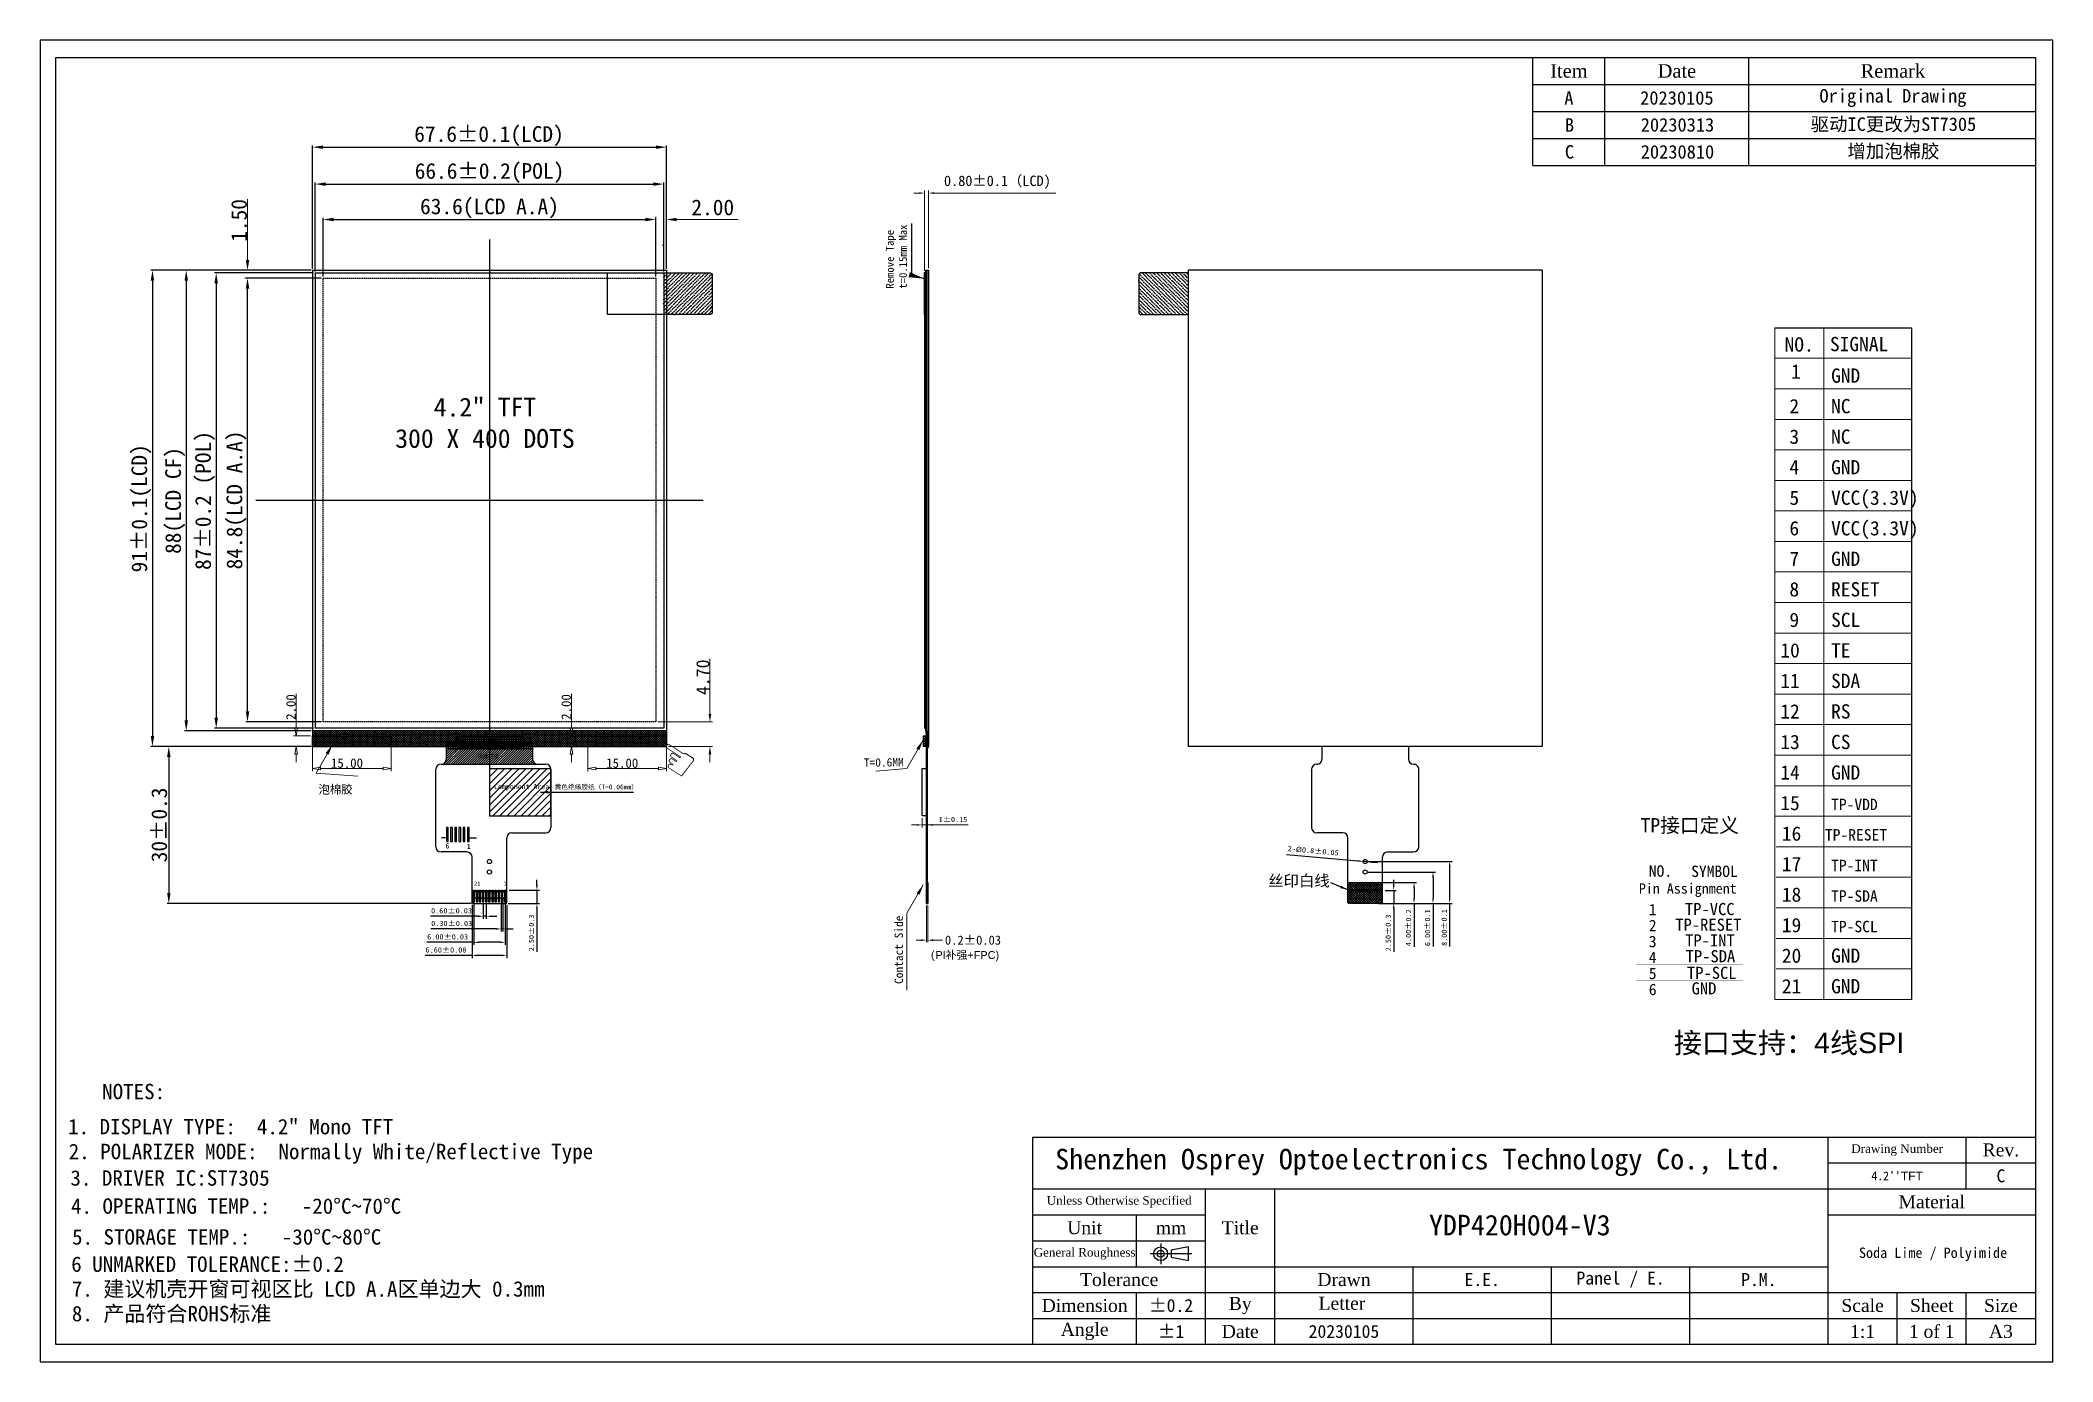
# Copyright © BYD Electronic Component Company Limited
# Model space of a CAD drawing. Header units: millimetres. Extents: x 1186 to 1571, y 291 to 543.
import ezdxf
from ezdxf.enums import TextEntityAlignment as Align
from ezdxf.lldxf.tags import DXFTag

# ---------------------------------------------------------------- set-up
doc = ezdxf.new("R2010")
doc.units = ezdxf.units.MM
doc.linetypes.add('DASHED2', pattern=[0.375, 0.25, -0.125])
for name, color, linetype in [('03___PRT_ALL_CURVES', 7, 'Continuous'), ('06___PRT_ALL_SURFS', 7, 'Continuous'), ('240', 240, 'Continuous'), ('BL', 7, 'Continuous'), ('Bonding Pad', 3, 'Continuous'), ('dim', 3, 'Continuous'), ('Dimension', 7, 'Continuous'), ('DIM（标注）', 3, 'Continuous'), ('DWG', 7, 'Continuous'), ('FPC', 30, 'Continuous'), ('Frame', 7, 'Continuous'), ('IC', 3, 'Continuous'), ('Index', 7, 'Continuous'), ('M2', 4, 'Continuous'), ('TEXT', 4, 'Continuous'), ('下线-AG', 210, 'Continuous'), ('偏光片', 4, 'Continuous')]:
    doc.layers.add(name, color=color, linetype=linetype)
for name, color, linetype, lineweight in [('CEN', 1, 'CENTER', 15), ('Title block', 7, 'Continuous', 9), ('图框', 7, 'Continuous', 0), ('尺寸标注层', 3, 'Continuous', 0)]:
    doc.layers.add(name, color=color, linetype=linetype, lineweight=lineweight)
doc.styles.add('SIMPLEX', font='simplex')
doc.styles.get("Standard").update_dxf_attribs({"font": 'txt', "bigfont": 'gbcbig.shx'})
doc.styles.add('宋体', font='')
doc.styles.add('样式 4', font='')
doc.styles.get('宋体').set_extended_font_data('SimSun')
doc.styles.get('样式 4').set_extended_font_data('SimSun')
tags = doc.linetypes.add('CENTER', pattern=[2, 1.25, -0.25, 0.25, -0.25]).pattern_tags.tags
tags[10:11] = [DXFTag(74, 4), DXFTag(75, 0), DXFTag(340, '0'), DXFTag(46, 0.0), DXFTag(50, 0.0), DXFTag(44, 0.0), DXFTag(45, 0.0)]
tags[8:9] = [DXFTag(74, 4), DXFTag(75, 0), DXFTag(340, '0'), DXFTag(46, 0.0), DXFTag(50, 0.0), DXFTag(44, 0.0), DXFTag(45, 0.0)]
tags[6:7] = [DXFTag(74, 4), DXFTag(75, 0), DXFTag(340, '0'), DXFTag(46, 0.0), DXFTag(50, 0.0), DXFTag(44, 0.0), DXFTag(45, 0.0)]
tags[4:5] = [DXFTag(74, 4), DXFTag(75, 0), DXFTag(340, '0'), DXFTag(46, 0.0), DXFTag(50, 0.0), DXFTag(44, 0.0), DXFTag(45, 0.0)]
doc.dimstyles.new('0', dxfattribs={"dimtxt": 2.5, "dimasz": 1.5, "dimexe": 0.5, "dimexo": 0.3, "dimgap": 0.2, "dimtad": 1, "dimzin": 1, "dimdsep": 46, "dimtxsty": 'Standard', "dimcen": 0, "dimadec": 0, "dimazin": 0, "dimtfac": 1, "dimtmove": 0, "dimatfit": 3, "dimfxl": 1, "dimarcsym": 0})
doc.dimstyles.new('2019', dxfattribs={"dimtxt": 2, "dimasz": 2, "dimexe": 0.5, "dimexo": 0.5, "dimgap": 0.5, "dimtad": 1, "dimdsep": 46, "dimtxsty": 'SIMPLEX', "dimcen": 1, "dimazin": 2, "dimtfac": 1, "dimtmove": 0, "dimatfit": 3, "dimfxl": 1.2, "dimlwd": 9, "dimlwe": 9, "dimarcsym": 0})
doc.dimstyles.new('ISO-25', dxfattribs={"dimtxt": 2.5, "dimasz": 2.5, "dimexe": 1.25, "dimexo": 0.625, "dimtad": 1, "dimtxsty": 'Standard', "dimcen": 2.5, "dimadec": 0, "dimazin": 0, "dimtfac": 1, "dimtmove": 0, "dimatfit": 3, "dimfxl": 1, "dimarcsym": 0})
doc.dimstyles.new('ISO-25$0', dxfattribs={"dimscale": 0.5, "dimtxt": 2, "dimasz": 2, "dimexe": 0.8, "dimexo": 0.8, "dimtad": 0, "dimrnd": 0.01, "dimzin": 9, "dimdsep": 46, "dimtxsty": 'Standard', "dimcen": 2.5, "dimadec": 0, "dimazin": 2, "dimtfac": 1, "dimtofl": 0, "dimtmove": 0, "dimatfit": 0, "dimfxl": 1, "dimlwd": 13, "dimlwe": 13, "dimarcsym": 0})
doc.dimstyles.get("Standard").update_dxf_attribs({"dimtxt": 3, "dimasz": 1.5, "dimexe": 0.3, "dimexo": 0.3, "dimgap": 0.5, "dimtad": 1, "dimtoh": 1, "dimdsep": 46, "dimtxsty": 'Standard', "dimcen": 0.5, "dimclrd": 2, "dimclre": 3, "dimclrt": 6, "dimadec": 1, "dimazin": 0, "dimtfac": 1, "dimtofl": 0, "dimtmove": 0, "dimatfit": 3, "dimfxl": 1, "dimtolj": 1, "dimtzin": 0, "dimarcsym": 0})
doc.dimstyles.new('标准', dxfattribs={"dimtxt": 1.8, "dimasz": 1.5, "dimexe": 0.5, "dimexo": 0.4, "dimgap": 0.1, "dimtad": 1, "dimzin": 1, "dimdsep": 46, "dimtxsty": '宋体', "dimblk": 'CLOSEDBLANK', "dimcen": 0.09, "dimclrd": 96, "dimclre": 96, "dimclrt": 3, "dimadec": 0, "dimazin": 0, "dimtfac": 1, "dimtofl": 0, "dimtmove": 0, "dimatfit": 1, "dimldrblk": 'CLOSEDBLANK', "dimfxl": 1, "dimtolj": 1, "dimlwd": 0, "dimlwe": 0, "dimarcsym": 0})
pattern_1 = [(45, (1076.01179, 304.9305), (-0.08838835, 0.08838835), []), (135, (1076.01179, 304.9305), (-0.08838835, -0.08838835), [])]
pattern_2 = [(45, (-1586.2652, 146.48776), (-0.224506403, 0.224506403), [])]
pattern_3 = [(45, (0, 0), (-0.0011225320151, 0.0011225320151), []), (135, (0, 0), (-0.0011225320151, -0.0011225320151), [])]

msp = doc.modelspace()

# ---------------------------------------------------------------- texts
at = {"color": 6, "linetype": 'Continuous', "lineweight": 0, "style": '宋体'}
for s, height, p in [('单面弯折', 0.75, (1269.8978795, 406.1267066)), ('Component Area', 0.96, (1273.109613, 400.201538))]:
    msp.add_text(s, height=height, dxfattribs=at).set_placement(p)
at = {"color": 0, "linetype": 'Continuous', "style": '宋体'}
for s, p in [('TP-VCC', (1505.4114733, 376.1212578)), ('TP-RESET', (1505.1449988, 373.1279178)), ('TP-INT', (1505.4480979, 370.1275123)), ('TP-SDA', (1505.5480306, 367.1026218)), ('TP-SCL', (1505.7996399, 363.9276821)), ('GND', (1504.3129116, 360.9638452))]:
    msp.add_text(s, height=2.322432, dxfattribs=at).set_placement(p, align=Align.CENTER)
at = {"color": 7, "linetype": 'Continuous', "lineweight": 0, "char_height": 1.6, "attachment_point": 5, "style": '宋体'}
for s, insert, rotation in [('T=0.6MM', (1347.572479, 405.3011605), 0.606703957), ('Contact Side', (1350.4503962, 369.496998), 90)]:
    msp.add_mtext(s, dxfattribs=dict(at, insert=insert, rotation=rotation))
at = {"color": 6, "linetype": 'Continuous', "lineweight": 0, "insert": (1242.8191642, 400.046785), "char_height": 1.6, "attachment_point": 5, "rotation": 0.606703957, "style": '宋体'}
msp.add_mtext('泡棉胶', dxfattribs=at)
at = {"color": 7, "insert": (1192.1392746, 327.3554536), "char_height": 2.946134074, "width": 79.281867279, "attachment_point": 1, "style": '宋体'}
msp.add_mtext('3. {\\C1;DRIVER IC:ST7305}', dxfattribs=at)
at = {"layer": 'BL', "color": 7, "linetype": 'Continuous', "lineweight": 13, "style": '宋体'}
for s, height, p in [('1', 2.7301667, (1520.959304, 478.6456221, 14.2656842)), ('GND', 2.73017065, (1528.5982781, 477.8713505)), ('2', 2.7301667, (1520.6399034, 472.0364253)), ('NC', 2.73017065, (1528.5982781, 472.0364253)), ('3', 2.7301667, (1520.6399034, 466.2015002)), ('NC', 2.73017065, (1528.5982781, 466.2015002)), ('4', 2.7301667, (1520.6399034, 460.366575)), ('GND', 2.73017065, (1528.5982781, 460.366575)), ('5', 2.7301667, (1520.6399034, 454.5316499)), ('6', 2.7301667, (1520.6399034, 448.6967248)), ('7', 2.7301667, (1520.6399034, 442.8617996)), ('GND', 2.73017065, (1528.5982781, 442.8617996)), ('8', 2.7301667, (1520.6399034, 437.0268745)), ('RESET', 2.73017065, (1528.5982781, 437.0268745)), ('9', 2.7301667, (1520.6399034, 431.1919494)), ('SCL', 2.73017065, (1528.5982781, 431.1919494)), ('10', 2.73016672, (1518.8971117, 425.3570242)), ('TE', 2.73017065, (1528.5982781, 425.3570242)), ('11', 2.73016672, (1518.8971117, 419.5220991)), ('SDA', 2.73017065, (1528.5982781, 419.5220991)), ('12', 2.73016672, (1518.8971117, 413.6871739)), ('RS', 2.73017065, (1528.5982781, 413.6871739)), ('13', 2.73016672, (1518.8971117, 407.8522488)), ('CS', 2.73017065, (1528.5982781, 407.8522488)), ('14', 2.73016672, (1518.8971117, 402.0173237)), ('GND', 2.73017065, (1528.5982781, 402.0173237)), ('15', 2.73016672, (1518.8971117, 396.1823985)), ('TP-VDD', 2.18413652, (1528.5982781, 396.1823985)), ('16', 2.73016672, (1519.1897995, 390.3474734)), ('TP-RESET', 2.18413652, (1527.4194498, 390.3796063)), ('17', 2.73016672, (1519.1897995, 384.5125483)), ('TP-INT', 2.18413652, (1528.5982781, 384.5125483)), ('18', 2.73016672, (1519.1897995, 378.6776231)), ('TP-SDA', 2.18413652, (1528.5982781, 378.6776231)), ('19', 2.73016672, (1519.1897995, 372.842698)), ('TP-SCL', 2.18413652, (1528.5982781, 372.842698)), ('20', 2.73016672, (1519.1897995, 367.0077728)), ('GND', 2.73017065, (1528.5982781, 367.0077728)), ('21', 2.73016672, (1519.1897995, 361.1728477)), ('GND', 2.73017065, (1528.5982781, 361.1728477))]:
    msp.add_text(s, height=height, dxfattribs=at).set_placement(p)
at = {"layer": 'BL', "color": 1, "linetype": 'Continuous', "lineweight": 13, "style": '宋体'}
for p in [(1528.5982781, 454.5316499), (1528.5982781, 448.6967248)]:
    msp.add_text('VCC(3.3V)', height=2.73017065, dxfattribs=at).set_placement(p)
at = {"layer": 'BL', "color": 7, "linetype": 'Continuous', "lineweight": 13, "char_height": 2.73016672, "attachment_point": 1, "style": '宋体'}
for s, insert, width in [('NO.', (1519.7146905, 486.5478639), 8.391597595), ('SIGNAL', (1528.3806239, 486.6277186), 27.857258724)]:
    msp.add_mtext(s, dxfattribs=dict(at, insert=insert, width=width))
at = {"layer": 'dim', "color": 1, "insert": (1306.6184537, 410.8812956), "char_height": 6.619778312, "width": 6.636628657, "attachment_point": 1, "rotation": 327.052146327, "style": '宋体'}
msp.add_mtext('{\\fWingdings|b0|i0|c2|p2;E}', dxfattribs=at)
at = {"layer": 'dim', "color": 7, "insert": (1284.6748898, 401.0671773), "char_height": 0.910792285, "width": 15.604203301, "attachment_point": 1, "style": '宋体'}
msp.add_mtext('黄色绝缘胶纸（T=0.06mm）', dxfattribs=at)
at = {"layer": 'dim', "color": 7, "char_height": 0.8, "width": 1.074281929, "attachment_point": 1}
for s, insert in [('{\\fSimSun|b0|i0|c134|p2;21}', (1269.2474312, 382.5498454)), ('{\\fSimSun|b0|i0|c134|p2;1}', (1274.8797014, 382.5498454))]:
    msp.add_mtext(s, dxfattribs=dict(at, insert=insert))
at = {"layer": 'Dimension', "color": 7, "char_height": 3.92674229, "width": 434.634379739, "attachment_point": 1, "style": '宋体'}
for s, insert in [('接口支持：{\\fArial|b0|i0|c0|p32;4}线{\\fArial|b0|i0|c0|p32;SPI}', (1498.5615374, 353.6705141)), ('YDP420H004-V3', (1451.7497852, 318.8438055))]:
    msp.add_mtext(s, dxfattribs=dict(at, insert=insert))
at = {"layer": 'DWG', "color": 7, "insert": (1254.2118762, 475.0267615), "char_height": 3.6, "width": 68.4, "attachment_point": 1, "style": '宋体'}
msp.add_mtext('   4.2" TFT\\P300 X 400 DOTS', dxfattribs=at)
at = {"layer": 'DWG', "color": 7, "char_height": 0.4, "attachment_point": 1, "rotation": 359.999996821, "line_spacing_factor": 0.6, "style": '宋体'}
for s, insert, width in [('94', (1265.5182285, 407.8229178), 1), ('1', (1278.4748017, 407.7949928), 3)]:
    msp.add_mtext(s, dxfattribs=dict(at, insert=insert, width=width))
at = {"layer": 'Frame', "color": 7, "attachment_point": 5, "style": '宋体'}
for s, insert, char_height in [('{\\fTimes New Roman|b0|i0|c0|p18;Item}', (1478.4935306, 537.4496317), 2.579965887), ('{\\fTimes New Roman|b0|i0|c0|p18;Date}', (1499.1332577, 537.4496317), 2.579965887), ('{\\fTimes New Roman|b0|i0|c0|p18;Remark}', (1540.4127119, 537.4496317), 2.579965887), ('A', (1478.4935306, 532.2896999), 2.5799659), ('20230105', (1499.1332577, 532.2896999), 2.57996589), ('Original Drawing', (1540.4127119, 532.2896999), 2.579965887), ('B', (1478.6025111, 527.1450382), 2.5799659), ('20230313', (1499.2422382, 527.1450382), 2.57996589), ('驱动IC更改为ST7305', (1540.5216923, 527.1450382), 2.579965887), ('Shenzhen Osprey Optoelectronics Technology Co., Ltd.', (1449.7749504, 328.8450889), 3.92674229), ('{\\fTimes New Roman|b0|i0|c0|p18;Drawing Number}', (1541.2252602, 331.2270389), 1.651866158), ('{\\fTimes New Roman|b0|i0|c0|p18;Rev.}', (1561.0476541, 331.2270389), 2.477799238), ("4.2''{\\fArial|b0|i0|c0|p32;TFT}", (1541.2252602, 326.2714404), 1.651866158), ('{\\fTimes New Roman|b0|i0|c0|p18;Unless Otherwise Specified}', (1392.557306, 321.3158419), 1.651866158), ('{\\fTimes New Roman|b0|i0|c0|p18;Material}', (1547.8327248, 321.3158419), 2.477799238), ('{\\fTimes New Roman|b0|i0|c0|p18;Unit}', (1385.9498413, 316.3602434), 2.477799238), ('{\\fTimes New Roman|b0|i0|c0|p18;mm}', (1402.4685029, 316.3602434), 2.477799238), ('{\\fTimes New Roman|b0|i0|c0|p18;Title}', (1415.6834322, 316.3602434), 2.477799238), ('{\\fTimes New Roman|b0|i0|c0|p18;General Roughness}', (1385.9498413, 311.404645), 1.651866158), ('Soda Lime / Polyimide', (1548.0852386, 311.3001646), 1.98223939), ('{\\fTimes New Roman|b0|i0|c0|p18;Tolerance}', (1392.557306, 306.4490465), 2.477799238), ('{\\fTimes New Roman|b0|i0|c0|p18;Drawn}', (1435.5058261, 306.4490465), 2.477799238), ('E.E.', (1461.9356846, 306.4490465), 2.47779924), ('Panel / E.', (1488.3655431, 306.4490465), 2.47779924), ('P.M.', (1514.7954017, 306.4490465), 2.47779924), ('{\\fTimes New Roman|b0|i0|c0|p18;Dimension}', (1385.9498413, 301.493448), 2.477799238), ('%%P0.2', (1402.4685029, 301.493448), 2.47779924), ('{\\fTimes New Roman|b0|i0|c0|p18;By}', (1415.6834322, 301.493448), 2.477799238), ('{\\fTimes New Roman|b0|i0|c186|p18;Letter}', (1435.1260999, 301.9193029), 2.477799238), ('{\\fTimes New Roman|b0|i0|c0|p18;Scale}', (1534.6177956, 301.493448), 2.477799238), ('{\\fTimes New Roman|b0|i0|c0|p18;Sheet}', (1547.8327248, 301.493448), 2.477799238), ('{\\fTimes New Roman|b0|i0|c0|p18;Size}', (1561.0476541, 301.493448), 2.477799238), ('{\\fTimes New Roman|b0|i0|c0|p18;Angle}', (1385.9498413, 296.5378495), 2.477799238), ('%%p1', (1402.4685029, 296.5378495), 2.47779924), ('{\\fTimes New Roman|b0|i0|c0|p18;Date}', (1415.6834322, 296.5378495), 2.477799238), ('20230105', (1435.5058261, 296.5378495), 2.47779924), ('{\\fTimes New Roman|b0|i0|c0|p18;1:1}', (1534.6177956, 296.5378495), 2.477799238), ('{\\fTimes New Roman|b0|i0|c0|p18;1 of 1}', (1547.8327248, 296.5378495), 2.477799238), ('{\\fTimes New Roman|b0|i0|c0|p18;A3}', (1561.0476541, 296.5378495), 2.477799238)]:
    msp.add_mtext(s, dxfattribs=dict(at, insert=insert, char_height=char_height))
at = {"layer": 'Frame', "color": 1, "attachment_point": 5, "style": '宋体'}
for s, insert, char_height in [('C', (1478.6025111, 521.9851064), 2.5799659), ('20230810', (1499.2422382, 521.9851064), 2.57996589), ('增加泡棉胶', (1540.5216923, 521.9851064), 2.57996589), ('C', (1561.0476541, 326.2714404), 2.4777992)]:
    msp.add_mtext(s, dxfattribs=dict(at, insert=insert, char_height=char_height))
at = {"layer": 'Index', "insert": (1349.9995141, 495.8592593), "char_height": 1.5, "attachment_point": 4, "rotation": 90, "style": '宋体'}
msp.add_mtext('Remove Tape\\Pt=0.15mm Max', dxfattribs=at)
at = {"layer": 'M2', "color": 7, "linetype": 'ByBlock', "style": '宋体'}
for s, height, p in [('NO.', 2.18019393, (1493.7629887, 383.4566055)), ('SYMBOL', 2.18019393, (1501.8670426, 383.4005774)), ('Pin Assignment', 1.962172999, (1491.8619556, 380.2261998)), ('1', 2.1801939, (1493.7654601, 376.0951739)), ('2', 2.1801939, (1493.7654601, 373.042904)), ('3', 2.1801939, (1493.7654601, 369.990634)), ('4', 2.1801939, (1493.7654601, 366.9383615)), ('5', 2.1801939, (1493.7654601, 363.8860915)), ('6', 2.1801939, (1493.7654601, 360.8338215))]:
    msp.add_text(s, height=height, dxfattribs=at).set_placement(p)
at = {"layer": 'Title block', "color": 0, "style": '样式 4'}
for s, p in [('6', (1263.8137901, 388.8530105)), ('1', (1267.8548568, 388.7685444))]:
    msp.add_text(s, height=1, dxfattribs=at).set_placement(p)
at = {"layer": 'Title block', "color": 0, "insert": (1492.1963772, 394.6697981), "char_height": 2.756724548, "attachment_point": 1, "style": '样式 4'}
msp.add_mtext_dynamic_manual_height_columns('TP{\\fSimSun|b0|i0|c134|p2;接口定义}', width=39.50587298, gutter_width=17.5851709, heights=[0], dxfattribs=at)
at = {"layer": '下线-AG', "color": 0, "lineweight": 0, "width": 60.271931239, "attachment_point": 3, "style": '宋体'}
for s, insert, char_height in [('{\\C7;丝印白线}', (1432.8013476, 383.7730143), 2.16), ('{\\C7;(\\fArial|b0|i0|c0|p32;PI\\fSimSun|b0|i0|c134|p2;补强\\fArial|b0|i0|c0|p32;+FPC)}', (1369.628131, 369.2423518), 1.5)]:
    msp.add_mtext(s, dxfattribs=dict(at, insert=insert, char_height=char_height))
at = {"layer": '图框', "style": '宋体'}
for s, height, p in [('NOTES:', 2.94613407, (1198.2081661, 340.9277616)), ('1. DISPLAY TYPE:  4.2" Mono TFT', 2.946134074, (1191.6941819, 334.2221907)), ('2. POLARIZER MODE:  Normally White/Reflective Type  ', 2.946134074, (1191.8190633, 329.4765077)), ('4. OPERATING TEMP.:   -20%%DC~70%%DC', 2.946134074, (1192.2521044, 319.0417163)), ('5. STORAGE TEMP.:   -30%%DC~80%%DC', 2.946134074, (1192.4493562, 313.1464891)), ('6 UNMARKED TOLERANCE:%%P0.2', 2.946134074, (1192.2944022, 307.9363104)), ('7. 建议机壳开窗可视区比 LCD A.A区单边大 0.3mm', 2.946134074, (1192.4088235, 303.2061104))]:
    msp.add_text(s, height=height, dxfattribs=at).set_placement(p)
at = {"layer": '图框', "insert": (1192.412857, 301.4351681), "char_height": 2.946134074, "width": 79.281867279, "attachment_point": 1, "style": '宋体'}
msp.add_mtext('8. 产品符合ROHS标准', dxfattribs=at)

# ---------------------------------------------------------------- blocks, each defined once
blk = doc.blocks.new('*D57')
at = {"color": 7, "lineweight": 0, "transparency": 16777216}
for p, q in [((1354.34, 514.12), (1353.34, 514.12)), ((1355.34, 499.26), (1355.34, 514.62)), ((1356.14, 499.76), (1356.14, 514.62)), ((1357.14, 514.12), (1380.43, 514.12))]:
    blk.add_line(p, q, dxfattribs=at)
at = {"color": 7, "transparency": 16777216}
for points in [[(1354.34, 514.29), (1354.34, 513.96), (1355.34, 514.12)], [(1357.14, 514.29), (1357.14, 513.96), (1356.14, 514.12)]]:
    blk.add_solid(points, dxfattribs=at)
at = {"layer": 'Defpoints', "color": 0, "transparency": 16777216}
for p in [(1355.34, 514.12), (1355.34, 498.86), (1356.14, 499.36)]:
    blk.add_point(p, dxfattribs=at)
at = {"color": 7, "transparency": 16777216, "insert": (1369.28, 516.2), "char_height": 2, "attachment_point": 5, "style": '宋体'}
blk.add_mtext('\\A1;0.80%%P0.1（LCD)', dxfattribs=at)
blk = doc.blocks.new('_ClosedBlank')
at = {"color": 0, "linetype": 'ByBlock', "lineweight": -2}
for p, q in [((-1, 0.17), (0, 0)), ((-1, 0.17), (-1, -0.17)), ((0, 0), (-1, -0.17))]:
    blk.add_line(p, q, dxfattribs=at)
blk = doc.blocks.new('*D58')
at = {"color": 7, "lineweight": 13}
for p, q in [((1355.76, 377.96), (1355.76, 370.93)), ((1355.96, 377.96), (1355.96, 370.93)), ((1354.76, 371.33), (1353.76, 371.33)), ((1356.96, 371.33), (1358.81, 371.33))]:
    blk.add_line(p, q, dxfattribs=at)
at = {"color": 7}
for points in [[(1354.76, 371.5), (1354.76, 371.16), (1355.76, 371.33)], [(1356.96, 371.5), (1356.96, 371.16), (1355.96, 371.33)]]:
    blk.add_solid(points, dxfattribs=at)
at = {"layer": 'Defpoints', "color": 0}
for p in [(1355.76, 378.36), (1355.96, 378.36), (1355.96, 371.33)]:
    blk.add_point(p, dxfattribs=at)
at = {"color": 7, "insert": (1364.62, 371.33), "char_height": 1.75, "attachment_point": 5, "style": '宋体'}
blk.add_mtext('0.2%%P0.03', dxfattribs=at)
blk = doc.blocks.new('*D60')
at = {"layer": 'Defpoints', "color": 0, "transparency": 16777216}
for p in [(1441.81, 382.36), (1448.9, 382.36), (1441.61, 378.36)]:
    blk.add_point(p, dxfattribs=at)
at = {"layer": 'dim', "color": 0, "lineweight": -2, "transparency": 16777216}
for p, q in [((1442.31, 382.36), (1449.4, 382.36)), ((1448.9, 381.36), (1448.9, 379.36)), ((1442.11, 378.36), (1449.4, 378.36)), ((1448.9, 378.36), (1448.9, 370.06))]:
    blk.add_line(p, q, dxfattribs=at)
at = {"layer": 'dim', "color": 0, "transparency": 16777216}
for points in [[(1448.73, 381.36), (1449.07, 381.36), (1448.9, 382.36)], [(1448.73, 379.36), (1449.07, 379.36), (1448.9, 378.36)]]:
    blk.add_solid(points, dxfattribs=at)
at = {"layer": 'dim', "color": 0, "lineweight": 0, "transparency": 16777216, "insert": (1447.86, 373.71), "char_height": 1, "attachment_point": 5, "rotation": 90, "style": '宋体'}
blk.add_mtext('4.00±0.2', dxfattribs=at)
blk = doc.blocks.new('*D61')
at = {"layer": 'Defpoints', "color": 0, "transparency": 16777216}
for p in [(1442.86, 380.85), (1445.01, 380.85), (1442.66, 378.36)]:
    blk.add_point(p, dxfattribs=at)
at = {"layer": 'dim', "color": 0, "lineweight": -2, "transparency": 16777216}
for p, q in [((1443.36, 380.85), (1445.51, 380.85)), ((1445.01, 381.85), (1445.01, 382.85)), ((1445.01, 380.85), (1445.01, 378.36)), ((1443.16, 378.36), (1445.51, 378.36)), ((1445.01, 377.36), (1445.01, 369.08))]:
    blk.add_line(p, q, dxfattribs=at)
at = {"layer": 'dim', "color": 0, "transparency": 16777216}
for points in [[(1444.84, 381.85), (1445.17, 381.85), (1445.01, 380.85)], [(1444.84, 377.36), (1445.17, 377.36), (1445.01, 378.36)]]:
    blk.add_solid(points, dxfattribs=at)
at = {"layer": 'dim', "color": 0, "lineweight": 0, "transparency": 16777216, "insert": (1443.97, 372.72), "char_height": 1, "attachment_point": 5, "rotation": 90, "style": '宋体'}
blk.add_mtext('2.50±0.3', dxfattribs=at)
blk = doc.blocks.new('*D62')
at = {"color": 0, "lineweight": -2, "transparency": 16777216}
for p, q in [((1424.53, 387.7), (1438.17, 386.48)), ((1439.96, 386.32), (1439.17, 386.39)), ((1440.96, 386.23), (1441.95, 386.15))]:
    blk.add_line(p, q, dxfattribs=at)
at = {"color": 0, "transparency": 16777216}
for points in [[(1438.18, 386.65), (1438.15, 386.32), (1439.17, 386.39)], [(1440.97, 386.4), (1440.94, 386.07), (1439.96, 386.32)]]:
    blk.add_solid(points, dxfattribs=at)
at = {"layer": 'Defpoints', "color": 0, "transparency": 16777216}
for p in [(1439.17, 386.39), (1439.96, 386.32)]:
    blk.add_point(p, dxfattribs=at)
at = {"color": 0, "transparency": 16777216, "insert": (1429.63, 388.41), "char_height": 1, "attachment_point": 5, "rotation": 354.9013, "style": '宋体'}
blk.add_mtext('2-%%C0.8%%P0.05', dxfattribs=at)
blk = doc.blocks.new('*D65')
at = {"layer": 'Defpoints', "color": 0, "transparency": 16777216}
for p in [(1439.56, 384.36), (1452.53, 384.36), (1441.61, 378.36)]:
    blk.add_point(p, dxfattribs=at)
at = {"layer": 'dim', "color": 0, "lineweight": -2, "transparency": 16777216}
for p, q in [((1440.06, 384.36), (1453.03, 384.36)), ((1452.53, 383.36), (1452.53, 379.36)), ((1442.11, 378.36), (1453.03, 378.36)), ((1452.53, 378.36), (1452.53, 370.11))]:
    blk.add_line(p, q, dxfattribs=at)
at = {"layer": 'dim', "color": 0, "transparency": 16777216}
for points in [[(1452.36, 383.36), (1452.69, 383.36), (1452.53, 384.36)], [(1452.36, 379.36), (1452.69, 379.36), (1452.53, 378.36)]]:
    blk.add_solid(points, dxfattribs=at)
at = {"layer": 'dim', "color": 0, "lineweight": 0, "transparency": 16777216, "insert": (1451.49, 373.72), "char_height": 1, "attachment_point": 5, "rotation": 90, "style": '宋体'}
blk.add_mtext('6.00±0.1', dxfattribs=at)
blk = doc.blocks.new('*D66')
at = {"layer": 'Defpoints', "color": 0, "transparency": 16777216}
for p in [(1439.56, 386.36), (1455.71, 386.36), (1441.61, 378.36)]:
    blk.add_point(p, dxfattribs=at)
at = {"layer": 'dim', "color": 0, "lineweight": -2, "transparency": 16777216}
for p, q in [((1440.06, 386.36), (1456.21, 386.36)), ((1455.71, 385.36), (1455.71, 379.36)), ((1442.11, 378.36), (1456.21, 378.36)), ((1455.71, 378.36), (1455.71, 370.13))]:
    blk.add_line(p, q, dxfattribs=at)
at = {"layer": 'dim', "color": 0, "transparency": 16777216}
for points in [[(1455.55, 385.36), (1455.88, 385.36), (1455.71, 386.36)], [(1455.55, 379.36), (1455.88, 379.36), (1455.71, 378.36)]]:
    blk.add_solid(points, dxfattribs=at)
at = {"layer": 'dim', "color": 0, "lineweight": 0, "transparency": 16777216, "insert": (1454.68, 373.74), "char_height": 1, "attachment_point": 5, "rotation": 90, "style": '宋体'}
blk.add_mtext('8.00±0.1', dxfattribs=at)
blk = doc.blocks.new('*D78')
at = {"layer": 'Defpoints', "color": 0, "transparency": 16777216}
for p in [(1268.91, 378.56), (1275.51, 378.56), (1275.51, 368.42)]:
    blk.add_point(p, dxfattribs=at)
at = {"layer": 'dim', "color": 0, "lineweight": -2, "transparency": 16777216}
for p, q in [((1268.91, 378.06), (1268.91, 367.92)), ((1275.51, 378.06), (1275.51, 367.92)), ((1268.91, 368.42), (1259.91, 368.42)), ((1274.51, 368.42), (1269.91, 368.42))]:
    blk.add_line(p, q, dxfattribs=at)
at = {"layer": 'dim', "color": 0, "transparency": 16777216}
for points in [[(1269.91, 368.59), (1269.91, 368.25), (1268.91, 368.42)], [(1274.51, 368.59), (1274.51, 368.25), (1275.51, 368.42)]]:
    blk.add_solid(points, dxfattribs=at)
at = {"layer": 'dim', "color": 0, "lineweight": 0, "transparency": 16777216, "insert": (1263.91, 369.46), "char_height": 1, "attachment_point": 5, "style": '宋体'}
blk.add_mtext('6.60±0.08', dxfattribs=at)
blk = doc.blocks.new('*D75')
at = {"layer": 'Defpoints', "color": 0}
for p in [(1271.01, 378.66), (1271.61, 378.66), (1271.01, 375.9)]:
    blk.add_point(p, dxfattribs=at)
at = {"layer": 'dim', "color": 0, "lineweight": -2}
for p, q in [((1271.01, 378.16), (1271.01, 375.4)), ((1271.61, 378.16), (1271.61, 375.4)), ((1270.01, 375.9), (1260.97, 375.9)), ((1271.61, 375.9), (1271.01, 375.9)), ((1272.61, 375.9), (1273.61, 375.9))]:
    blk.add_line(p, q, dxfattribs=at)
at = {"layer": 'dim', "color": 0}
for points in [[(1270.01, 376.07), (1270.01, 375.74), (1271.01, 375.9)], [(1272.61, 376.07), (1272.61, 375.74), (1271.61, 375.9)]]:
    blk.add_solid(points, dxfattribs=at)
at = {"layer": 'dim', "color": 0, "lineweight": 0, "insert": (1264.97, 376.94), "char_height": 1, "attachment_point": 5, "style": '宋体'}
blk.add_mtext('0.60±0.03', dxfattribs=at)
blk = doc.blocks.new('*D76')
at = {"layer": 'Defpoints', "color": 0}
for p in [(1274.46, 378.66), (1274.76, 378.66), (1274.76, 373.49)]:
    blk.add_point(p, dxfattribs=at)
at = {"layer": 'dim', "color": 0, "lineweight": -2}
for p, q in [((1274.46, 378.56), (1274.46, 372.99)), ((1274.76, 378.56), (1274.76, 372.99)), ((1273.46, 373.49), (1261.01, 373.49)), ((1274.76, 373.49), (1274.46, 373.49)), ((1275.76, 373.49), (1276.76, 373.49))]:
    blk.add_line(p, q, dxfattribs=at)
at = {"layer": 'dim', "color": 0}
for points in [[(1273.46, 373.65), (1273.46, 373.32), (1274.46, 373.49)], [(1275.76, 373.65), (1275.76, 373.32), (1274.76, 373.49)]]:
    blk.add_solid(points, dxfattribs=at)
at = {"layer": 'dim', "color": 0, "lineweight": 0, "insert": (1265, 374.52), "char_height": 1, "attachment_point": 5, "style": '宋体'}
blk.add_mtext('0.30±0.03', dxfattribs=at)
blk = doc.blocks.new('*D77')
at = {"layer": 'Defpoints', "color": 0}
for p in [(1269.21, 378.66), (1275.21, 378.66), (1275.21, 370.92)]:
    blk.add_point(p, dxfattribs=at)
at = {"layer": 'dim', "color": 0, "lineweight": -2}
for p, q in [((1269.21, 378.56), (1269.21, 370.42)), ((1275.21, 378.56), (1275.21, 370.42)), ((1269.21, 370.92), (1260.22, 370.92)), ((1274.21, 370.92), (1270.21, 370.92))]:
    blk.add_line(p, q, dxfattribs=at)
at = {"layer": 'dim', "color": 0}
for points in [[(1270.21, 371.09), (1270.21, 370.76), (1269.21, 370.92)], [(1274.21, 371.09), (1274.21, 370.76), (1275.21, 370.92)]]:
    blk.add_solid(points, dxfattribs=at)
at = {"layer": 'dim', "color": 0, "lineweight": 0, "insert": (1264.22, 371.96), "char_height": 1, "attachment_point": 5, "style": '宋体'}
blk.add_mtext('6.00±0.03', dxfattribs=at)
blk = doc.blocks.new('*D82')
at = {"layer": 'Defpoints', "color": 0, "ltscale": 10, "transparency": 16777216}
for p in [(1306.02, 522.9), (1238.42, 499.36), (1306.02, 499.36)]:
    blk.add_point(p, dxfattribs=at)
at = {"layer": 'Dimension', "color": 7, "lineweight": -2, "ltscale": 10, "transparency": 16777216}
for p, q in [((1238.42, 499.66), (1238.42, 523.2)), ((1306.02, 499.66), (1306.02, 523.2)), ((1240.42, 522.9), (1304.02, 522.9))]:
    blk.add_line(p, q, dxfattribs=at)
at = {"layer": 'Dimension', "color": 7, "ltscale": 10, "transparency": 16777216}
for points in [[(1240.42, 523.23), (1240.42, 522.57), (1238.42, 522.9)], [(1304.02, 523.23), (1304.02, 522.57), (1306.02, 522.9)]]:
    blk.add_solid(points, dxfattribs=at)
at = {"layer": 'Dimension', "color": 7, "ltscale": 10, "transparency": 16777216, "insert": (1272.13, 525.01), "char_height": 3, "attachment_point": 5, "style": '宋体'}
blk.add_mtext('\\A1;67.6%%P0.1(LCD)', dxfattribs=at)
blk = doc.blocks.new('*D83')
at = {"layer": 'Defpoints', "color": 0, "ltscale": 10, "transparency": 16777216}
for p in [(1225.98, 497.86), (1240.42, 497.86), (1240.42, 413.06)]:
    blk.add_point(p, dxfattribs=at)
at = {"layer": 'Dimension', "color": 7, "lineweight": -2, "ltscale": 10, "transparency": 16777216}
for p, q in [((1240.12, 497.86), (1225.68, 497.86)), ((1225.98, 415.06), (1225.98, 495.86)), ((1240.12, 413.06), (1225.68, 413.06))]:
    blk.add_line(p, q, dxfattribs=at)
at = {"layer": 'Dimension', "color": 7, "ltscale": 10, "transparency": 16777216}
for points in [[(1225.65, 495.86), (1226.32, 495.86), (1225.98, 497.86)], [(1225.65, 415.06), (1226.32, 415.06), (1225.98, 413.06)]]:
    blk.add_solid(points, dxfattribs=at)
at = {"layer": 'Dimension', "color": 7, "ltscale": 10, "transparency": 16777216, "insert": (1223.87, 455.46), "char_height": 3, "attachment_point": 5, "rotation": 90, "style": '宋体'}
blk.add_mtext('\\A1;84.8(LCD A.A)', dxfattribs=at)
blk = doc.blocks.new('*D84')
at = {"layer": 'Defpoints', "color": 0, "ltscale": 10, "transparency": 16777216}
for p in [(1304.02, 509.07), (1240.42, 497.86), (1304.02, 497.86)]:
    blk.add_point(p, dxfattribs=at)
at = {"layer": 'Dimension', "color": 7, "lineweight": -2, "ltscale": 10, "transparency": 16777216}
for p, q in [((1240.42, 498.16), (1240.42, 509.37)), ((1242.42, 509.07), (1302.02, 509.07)), ((1304.02, 498.16), (1304.02, 509.37))]:
    blk.add_line(p, q, dxfattribs=at)
at = {"layer": 'Dimension', "color": 7, "ltscale": 10, "transparency": 16777216}
for points in [[(1242.42, 509.4), (1242.42, 508.74), (1240.42, 509.07)], [(1302.02, 509.4), (1302.02, 508.74), (1304.02, 509.07)]]:
    blk.add_solid(points, dxfattribs=at)
at = {"layer": 'Dimension', "color": 7, "ltscale": 10, "transparency": 16777216, "insert": (1272.22, 511.18), "char_height": 3, "attachment_point": 5, "style": '宋体'}
blk.add_mtext('\\A1;63.6(LCD A.A)', dxfattribs=at)
blk = doc.blocks.new('*D85')
at = {"color": 7, "lineweight": 0, "transparency": 16777216}
for p, q in [((1302.02, 509.07), (1300.02, 509.07)), ((1304.02, 498.26), (1304.02, 509.57)), ((1306.02, 499.76), (1306.02, 509.57)), ((1308.02, 509.07), (1319.76, 509.07))]:
    blk.add_line(p, q, dxfattribs=at)
at = {"color": 7, "transparency": 16777216}
for points in [[(1302.02, 509.4), (1302.02, 508.74), (1304.02, 509.07)], [(1308.02, 509.4), (1308.02, 508.74), (1306.02, 509.07)]]:
    blk.add_solid(points, dxfattribs=at)
at = {"layer": 'Defpoints', "color": 0, "transparency": 16777216}
for p in [(1306.02, 509.07), (1304.02, 497.86), (1306.02, 499.36)]:
    blk.add_point(p, dxfattribs=at)
at = {"color": 7, "transparency": 16777216, "insert": (1314.89, 511.37), "char_height": 3, "attachment_point": 5, "style": '宋体'}
blk.add_mtext('\\A1;2.00', dxfattribs=at)
blk = doc.blocks.new('*D86')
at = {"layer": 'Defpoints', "color": 0, "ltscale": 10, "transparency": 16777216}
for p in [(1238.42, 499.36), (1207.81, 408.36), (1238.42, 408.36)]:
    blk.add_point(p, dxfattribs=at)
at = {"layer": 'Dimension', "color": 7, "lineweight": -2, "ltscale": 10, "transparency": 16777216}
for p, q in [((1238.12, 499.36), (1207.51, 499.36)), ((1207.81, 497.36), (1207.81, 410.36)), ((1238.12, 408.36), (1207.51, 408.36))]:
    blk.add_line(p, q, dxfattribs=at)
at = {"layer": 'Dimension', "color": 7, "ltscale": 10, "transparency": 16777216}
for points in [[(1207.48, 497.36), (1208.15, 497.36), (1207.81, 499.36)], [(1207.48, 410.36), (1208.15, 410.36), (1207.81, 408.36)]]:
    blk.add_solid(points, dxfattribs=at)
at = {"layer": 'Dimension', "color": 7, "ltscale": 10, "transparency": 16777216, "insert": (1205.7, 453.87), "char_height": 3, "attachment_point": 5, "rotation": 90, "style": '宋体'}
blk.add_mtext('\\A1;91%%P0.1(LCD)', dxfattribs=at)
blk = doc.blocks.new('*D87')
at = {"color": 7, "lineweight": 0, "transparency": 16777216}
for p, q in [((1225.98, 501.36), (1225.98, 512.93)), ((1238.02, 499.36), (1225.48, 499.36)), ((1240.02, 497.86), (1225.48, 497.86)), ((1225.98, 495.86), (1225.98, 493.86))]:
    blk.add_line(p, q, dxfattribs=at)
at = {"color": 7, "transparency": 16777216}
for points in [[(1225.65, 501.36), (1226.32, 501.36), (1225.98, 499.36)], [(1225.65, 495.86), (1226.32, 495.86), (1225.98, 497.86)]]:
    blk.add_solid(points, dxfattribs=at)
at = {"layer": 'Defpoints', "color": 0, "transparency": 16777216}
for p in [(1225.98, 497.86), (1238.42, 499.36), (1240.42, 497.86)]:
    blk.add_point(p, dxfattribs=at)
at = {"color": 7, "transparency": 16777216, "insert": (1224.38, 508.9), "char_height": 3, "attachment_point": 5, "rotation": 90, "style": '宋体'}
blk.add_mtext('\\A1;1.50', dxfattribs=at)
blk = doc.blocks.new('*U81')
at = {"layer": 'Bonding Pad', "ltscale": 5}
blk.add_lwpolyline([(-0.035, -0.45), (0.035, -0.45), (0.035, 0.45), (-0.035, 0.45)], close=True, dxfattribs=at)
blk = doc.blocks.new('*U79')
at = {"layer": 'FPC', "color": 1, "linetype": 'DASHED2', "ltscale": 0.2}
blk.add_lwpolyline([(-0.035, -0.25), (-0.035, 0.25), (0.035, 0.25), (0.035, -0.25)], dxfattribs=at)
blk = doc.blocks.new('*U80')
at = {"layer": 'TEXT', "color": 0, "linetype": 'ByBlock', "lineweight": -2}
for p in [(0, 0), (0.13, 0), (0.26, 0), (0.39, 0), (0.52, 0), (0.65, 0), (0.78, 0), (0.91, 0), (1.04, 0), (1.17, 0), (1.3, 0), (1.43, 0), (1.56, 0), (1.69, 0), (1.82, 0), (1.95, 0), (2.08, 0), (2.21, 0), (2.34, 0), (2.47, 0), (2.6, 0), (2.73, 0), (2.86, 0), (2.99, 0), (3.12, 0), (3.25, 0), (3.38, 0), (3.51, 0), (3.64, 0), (3.77, 0), (3.9, 0), (4.03, 0), (4.16, 0), (4.29, 0), (4.42, 0), (4.55, 0), (4.68, 0), (4.81, 0), (4.94, 0), (5.07, 0), (5.2, 0), (5.33, 0), (5.46, 0), (5.59, 0), (5.72, 0), (5.85, 0), (5.98, 0), (6.11, 0), (6.24, 0), (6.37, 0), (6.5, 0), (6.63, 0), (6.76, 0), (6.89, 0), (7.02, 0), (7.15, 0), (7.28, 0), (7.41, 0), (7.54, 0), (7.67, 0), (7.8, 0), (7.93, 0), (8.06, 0), (8.19, 0), (8.32, 0), (8.45, 0), (8.58, 0), (8.71, 0), (8.84, 0), (8.97, 0), (9.1, 0), (9.23, 0), (9.36, 0), (9.49, 0), (9.62, 0), (9.75, 0), (9.88, 0), (10.01, 0), (10.14, 0), (10.27, 0), (10.4, 0), (10.53, 0), (10.66, 0), (10.79, 0), (10.92, 0), (11.05, 0), (11.18, 0), (11.31, 0), (11.44, 0), (11.57, 0), (11.7, 0), (11.83, 0), (11.96, 0), (12.09, 0)]:
    blk.add_blockref('*U79', p, dxfattribs=at)
blk = doc.blocks.new('*D88')
at = {"layer": 'Defpoints', "color": 0, "transparency": 16777216}
for p in [(1275.51, 380.86), (1281.28, 380.86), (1275.31, 378.36)]:
    blk.add_point(p, dxfattribs=at)
at = {"layer": 'dim', "color": 0, "lineweight": -2, "transparency": 16777216}
for p, q in [((1276.01, 380.86), (1281.78, 380.86)), ((1281.28, 381.86), (1281.28, 382.86)), ((1281.28, 380.86), (1281.28, 378.36)), ((1275.81, 378.36), (1281.78, 378.36)), ((1281.28, 377.36), (1281.28, 369.08))]:
    blk.add_line(p, q, dxfattribs=at)
at = {"layer": 'dim', "color": 0, "transparency": 16777216}
for points in [[(1281.12, 381.86), (1281.45, 381.86), (1281.28, 380.86)], [(1281.12, 377.36), (1281.45, 377.36), (1281.28, 378.36)]]:
    blk.add_solid(points, dxfattribs=at)
at = {"layer": 'dim', "color": 0, "lineweight": 0, "transparency": 16777216, "insert": (1280.24, 372.72), "char_height": 1, "attachment_point": 5, "rotation": 90, "style": '宋体'}
blk.add_mtext('2.50±0.3', dxfattribs=at)
blk = doc.blocks.new('*D89')
at = {"layer": 'Defpoints', "color": 0, "ltscale": 10, "transparency": 16777216}
for p in [(1238.42, 408.36), (1210.94, 378.36), (1269.11, 378.36)]:
    blk.add_point(p, dxfattribs=at)
at = {"layer": 'Dimension', "color": 7, "lineweight": -2, "ltscale": 10, "transparency": 16777216}
for p, q in [((1238.12, 408.36), (1210.64, 408.36)), ((1210.94, 406.36), (1210.94, 380.36)), ((1268.81, 378.36), (1210.64, 378.36))]:
    blk.add_line(p, q, dxfattribs=at)
at = {"layer": 'Dimension', "color": 7, "ltscale": 10, "transparency": 16777216}
for points in [[(1210.61, 406.36), (1211.27, 406.36), (1210.94, 408.36)], [(1210.61, 380.36), (1211.27, 380.36), (1210.94, 378.36)]]:
    blk.add_solid(points, dxfattribs=at)
at = {"layer": 'Dimension', "color": 7, "ltscale": 10, "transparency": 16777216, "insert": (1209.12, 393.36), "char_height": 3, "attachment_point": 5, "rotation": 90, "style": '宋体'}
blk.add_mtext('\\A1;30%%P0.3', dxfattribs=at)
blk = doc.blocks.new('*D91')
at = {"layer": 'Defpoints', "color": 0}
for p in [(1355.89, 396.67), (1354.89, 395.16), (1355.89, 393.36)]:
    blk.add_point(p, dxfattribs=at)
at = {"layer": 'TEXT', "color": 0, "lineweight": 9, "ltscale": 5}
for p, q in [((1355.89, 396.17), (1355.89, 392.86)), ((1353.89, 393.36), (1352.89, 393.36)), ((1354.89, 394.66), (1354.89, 392.86)), ((1354.89, 393.36), (1355.89, 393.36)), ((1355.89, 393.36), (1363.68, 393.36)), ((1356.89, 393.36), (1357.89, 393.36))]:
    blk.add_line(p, q, dxfattribs=at)
at = {"layer": 'TEXT', "color": 0}
for points in [[(1353.89, 393.19), (1353.89, 393.52), (1354.89, 393.36)], [(1356.89, 393.52), (1356.89, 393.19), (1355.89, 393.36)]]:
    blk.add_solid(points, dxfattribs=at)
at = {"layer": 'TEXT', "color": 0, "insert": (1360.8, 394.4), "char_height": 1, "attachment_point": 5, "style": '宋体'}
blk.add_mtext('1%%P0.15', dxfattribs=at)
blk = doc.blocks.new('*D93')
at = {"layer": 'Defpoints', "color": 0, "ltscale": 10, "transparency": 16777216}
for p in [(1305.52, 515.84), (1238.92, 498.86), (1305.52, 498.86)]:
    blk.add_point(p, dxfattribs=at)
at = {"layer": 'Dimension', "color": 7, "lineweight": -2, "ltscale": 10, "transparency": 16777216}
for p, q in [((1238.92, 499.16), (1238.92, 516.14)), ((1240.92, 515.84), (1303.52, 515.84)), ((1305.52, 499.16), (1305.52, 516.14))]:
    blk.add_line(p, q, dxfattribs=at)
at = {"layer": 'Dimension', "color": 7, "ltscale": 10, "transparency": 16777216}
for points in [[(1240.92, 516.17), (1240.92, 515.5), (1238.92, 515.84)], [(1303.52, 516.17), (1303.52, 515.5), (1305.52, 515.84)]]:
    blk.add_solid(points, dxfattribs=at)
at = {"layer": 'Dimension', "color": 7, "ltscale": 10, "transparency": 16777216, "insert": (1272.22, 517.95), "char_height": 3, "attachment_point": 5, "style": '宋体'}
blk.add_mtext('\\A1;66.6%%P0.2(POL)', dxfattribs=at)
blk = doc.blocks.new('*D94')
at = {"layer": 'Defpoints', "color": 0, "ltscale": 10, "transparency": 16777216}
for p in [(1238.92, 498.86), (1219.99, 411.86), (1238.92, 411.86)]:
    blk.add_point(p, dxfattribs=at)
at = {"layer": 'Dimension', "color": 7, "lineweight": -2, "ltscale": 10, "transparency": 16777216}
for p, q in [((1238.62, 498.86), (1219.69, 498.86)), ((1219.99, 496.86), (1219.99, 413.86)), ((1238.62, 411.86), (1219.69, 411.86))]:
    blk.add_line(p, q, dxfattribs=at)
at = {"layer": 'Dimension', "color": 7, "ltscale": 10, "transparency": 16777216}
for points in [[(1219.66, 496.86), (1220.33, 496.86), (1219.99, 498.86)], [(1219.66, 413.86), (1220.33, 413.86), (1219.99, 411.86)]]:
    blk.add_solid(points, dxfattribs=at)
at = {"layer": 'Dimension', "color": 7, "ltscale": 10, "transparency": 16777216, "insert": (1217.88, 455.36), "char_height": 3, "attachment_point": 5, "rotation": 90, "style": '宋体'}
blk.add_mtext('\\A1;87%%P0.2 (POL)', dxfattribs=at)
blk = doc.blocks.new('*D95')
at = {"layer": 'Defpoints', "color": 0, "ltscale": 10, "transparency": 16777216}
for p in [(1238.42, 499.36), (1214.27, 411.36), (1238.42, 411.36)]:
    blk.add_point(p, dxfattribs=at)
at = {"layer": 'Dimension', "color": 7, "lineweight": -2, "ltscale": 10, "transparency": 16777216}
for p, q in [((1238.12, 499.36), (1213.97, 499.36)), ((1214.27, 497.36), (1214.27, 413.36)), ((1238.12, 411.36), (1213.97, 411.36))]:
    blk.add_line(p, q, dxfattribs=at)
at = {"layer": 'Dimension', "color": 7, "ltscale": 10, "transparency": 16777216}
for points in [[(1213.94, 497.36), (1214.61, 497.36), (1214.27, 499.36)], [(1213.94, 413.36), (1214.61, 413.36), (1214.27, 411.36)]]:
    blk.add_solid(points, dxfattribs=at)
at = {"layer": 'Dimension', "color": 7, "ltscale": 10, "transparency": 16777216, "insert": (1212.16, 455.36), "char_height": 3, "attachment_point": 5, "rotation": 90, "style": '宋体'}
blk.add_mtext('\\A1;88(LCD CF)', dxfattribs=at)
blk = doc.blocks.new('*D96')
at = {"color": 7, "lineweight": 0, "transparency": 16777216}
for p, q in [((1314.35, 414.56), (1314.35, 425.11)), ((1304.42, 413.06), (1314.85, 413.06)), ((1306.42, 408.36), (1314.85, 408.36)), ((1314.35, 406.86), (1314.35, 405.36))]:
    blk.add_line(p, q, dxfattribs=at)
at = {"color": 7, "transparency": 16777216}
for points in [[(1314.1, 414.56), (1314.6, 414.56), (1314.35, 413.06)], [(1314.1, 406.86), (1314.6, 406.86), (1314.35, 408.36)]]:
    blk.add_solid(points, dxfattribs=at)
at = {"layer": 'Defpoints', "color": 0, "transparency": 16777216}
for p in [(1304.02, 413.06), (1306.02, 408.36), (1314.35, 408.36)]:
    blk.add_point(p, dxfattribs=at)
at = {"color": 7, "transparency": 16777216, "insert": (1313, 421.58), "char_height": 2.5, "attachment_point": 5, "rotation": 90, "style": '宋体'}
blk.add_mtext('\\A1;4.70', dxfattribs=at)
blk = doc.blocks.new('*D97')
at = {"color": 7, "lineweight": 0, "transparency": 16777216}
for p, q in [((1238.42, 409.96), (1238.42, 403.66)), ((1253.42, 409.96), (1253.42, 403.66)), ((1239.92, 404.16), (1251.92, 404.16))]:
    blk.add_line(p, q, dxfattribs=at)
at = {"layer": 'Defpoints', "color": 0, "transparency": 16777216}
for p in [(1238.42, 410.36), (1253.42, 410.36), (1253.42, 404.16)]:
    blk.add_point(p, dxfattribs=at)
at = {"color": 7, "lineweight": 0, "transparency": 16777216, "xscale": 1.5, "yscale": 1.5, "zscale": 1.5, "rotation": 180}
blk.add_blockref('_ClosedBlank', (1238.42, 404.16), dxfattribs=at)
at = {"color": 7, "lineweight": 0, "transparency": 16777216, "xscale": 1.5, "yscale": 1.5, "zscale": 1.5}
blk.add_blockref('_ClosedBlank', (1253.42, 404.16), dxfattribs=at)
at = {"color": 7, "transparency": 16777216, "insert": (1244.99, 405.16), "char_height": 1.8, "attachment_point": 5, "style": '宋体'}
blk.add_mtext('\\A1;15.00', dxfattribs=at)
blk = doc.blocks.new('*D98')
at = {"color": 7, "lineweight": 0, "transparency": 16777216}
for p, q in [((1235.28, 411.86), (1235.28, 418.44)), ((1238.02, 410.36), (1234.78, 410.36)), ((1238.02, 408.36), (1234.78, 408.36)), ((1235.28, 406.86), (1235.28, 405.36))]:
    blk.add_line(p, q, dxfattribs=at)
at = {"layer": 'Defpoints', "color": 0, "transparency": 16777216}
for p in [(1235.28, 410.36), (1238.42, 410.36), (1238.42, 408.36)]:
    blk.add_point(p, dxfattribs=at)
at = {"color": 7, "lineweight": 0, "transparency": 16777216, "xscale": 1.5, "yscale": 1.5, "zscale": 1.5}
for p, rotation in [((1235.28, 410.36), 270), ((1235.28, 408.36), 90)]:
    blk.add_blockref('_ClosedBlank', p, dxfattribs=dict(at, rotation=rotation))
at = {"color": 7, "transparency": 16777216, "insert": (1234.28, 415.9), "char_height": 1.8, "attachment_point": 5, "rotation": 90, "style": '宋体'}
blk.add_mtext('\\A1;2.00', dxfattribs=at)
blk = doc.blocks.new('*D99')
at = {"color": 7, "lineweight": 0, "transparency": 16777216}
for p, q in [((1291.02, 409.96), (1291.02, 403.66)), ((1306.02, 409.96), (1306.02, 403.66)), ((1292.52, 404.16), (1304.52, 404.16))]:
    blk.add_line(p, q, dxfattribs=at)
at = {"layer": 'Defpoints', "color": 0, "transparency": 16777216}
for p in [(1291.02, 410.36), (1306.02, 410.36), (1306.02, 404.16)]:
    blk.add_point(p, dxfattribs=at)
at = {"color": 7, "lineweight": 0, "transparency": 16777216, "xscale": 1.5, "yscale": 1.5, "zscale": 1.5, "rotation": 180}
blk.add_blockref('_ClosedBlank', (1291.02, 404.16), dxfattribs=at)
at = {"color": 7, "lineweight": 0, "transparency": 16777216, "xscale": 1.5, "yscale": 1.5, "zscale": 1.5}
blk.add_blockref('_ClosedBlank', (1306.02, 404.16), dxfattribs=at)
at = {"color": 7, "transparency": 16777216, "insert": (1297.59, 405.16), "char_height": 1.8, "attachment_point": 5, "style": '宋体'}
blk.add_mtext('\\A1;15.00', dxfattribs=at)
blk = doc.blocks.new('*D100')
at = {"color": 7, "lineweight": 0, "transparency": 16777216}
for p, q in [((1287.88, 411.86), (1287.88, 418.44)), ((1290.62, 410.36), (1287.38, 410.36)), ((1290.62, 408.36), (1287.38, 408.36)), ((1287.88, 406.86), (1287.88, 405.36))]:
    blk.add_line(p, q, dxfattribs=at)
at = {"layer": 'Defpoints', "color": 0, "transparency": 16777216}
for p in [(1287.88, 410.36), (1291.02, 410.36), (1291.02, 408.36)]:
    blk.add_point(p, dxfattribs=at)
at = {"color": 7, "lineweight": 0, "transparency": 16777216, "xscale": 1.5, "yscale": 1.5, "zscale": 1.5}
for p, rotation in [((1287.88, 410.36), 270), ((1287.88, 408.36), 90)]:
    blk.add_blockref('_ClosedBlank', p, dxfattribs=dict(at, rotation=rotation))
at = {"color": 7, "transparency": 16777216, "insert": (1286.88, 415.9), "char_height": 1.8, "attachment_point": 5, "rotation": 90, "style": '宋体'}
blk.add_mtext('\\A1;2.00', dxfattribs=at)

# ---------------------------------------------------------------- dimensions: what is measured, and where the dimension line sits
at = {"color": 7}
for base, p1, p2, text, dimstyle, override, picture, middle in [((1355.3380688, 514.1241055), (1356.1381, 499.3578222), (1355.3380688, 498.8578222), '<>%%P0.1（LCD)', '标准', {"dimtxt": 2, "dimasz": 1, "dimgap": 0.8, "dimtxsty": '宋体', "dimsah": 1, "dimdle": 0, "dimclrd": 7, "dimclre": 7, "dimclrt": 7}, '*D57', (1369.2844687, 514.1241055)), ((1355.9581, 371.3311272), (1355.7581296, 378.3586876), (1355.9581, 378.3586876), '<>%%P0.03', 'ISO-25$0', {"dimtxt": 3.5, "dimtxsty": '宋体', "dimclrd": 7, "dimclre": 7, "dimclrt": 7, "dimfxl": 0.8}, '*D58', (1364.6207445, 371.3311272))]:
    dim = msp.add_linear_dim(base=base, p1=p1, p2=p2, text=text, dimstyle=dimstyle, override=override, dxfattribs=at)
    dim.commit()
    dim.dimension.update_dxf_attribs({"geometry": picture, "text_midpoint": middle, "dimtype": 160})
for base, p1, p2, override, picture, middle in [((1225.9822057, 497.8578222), (1238.4171622, 499.3578222), (1240.4171622, 497.8578222), {"dimtxt": 3, "dimasz": 2, "dimtxsty": '宋体', "dimsah": 1, "dimclrd": 7, "dimclre": 7, "dimclrt": 7}, '*D87', (1225.9822057, 508.8961258)), ((1314.3523833, 408.3578222), (1304.0171622, 413.0578222), (1306.0171616, 408.3578222), {"dimtxt": 2.5, "dimsah": 1, "dimclrd": 7, "dimclre": 7, "dimclrt": 7}, '*D96', (1314.3523833, 421.5847427))]:
    dim = msp.add_linear_dim(base=base, p1=p1, p2=p2, angle=90, dimstyle='标准', override=override)
    dim.commit()
    dim.dimension.update_dxf_attribs({"geometry": picture, "text_midpoint": middle, "dimtype": 160})
for base, p1, p2, override, picture, middle in [((1306.0171616, 509.0701045), (1304.0171616, 497.8578222), (1306.0171616, 499.3578222), {"dimtxt": 3, "dimasz": 2, "dimgap": 0.8, "dimtxsty": '宋体', "dimsah": 1, "dimclrd": 7, "dimclre": 7, "dimclrt": 7}, '*D85', (1314.8897873, 509.0701045)), ((1253.4171622, 404.1551646), (1238.4171622, 410.3578222), (1253.4171622, 410.3578222), {"dimclrd": 7, "dimclre": 7, "dimclrt": 7}, '*D97', (1244.9926413, 404.1551646)), ((1306.0171616, 404.1551646), (1291.0171616, 410.3578222), (1306.0171616, 410.3578222), {"dimclrd": 7, "dimclre": 7, "dimclrt": 7}, '*D99', (1297.5926407, 404.1551646))]:
    dim = msp.add_linear_dim(base=base, p1=p1, p2=p2, dimstyle='标准', override=override)
    dim.commit()
    dim.dimension.update_dxf_attribs({"geometry": picture, "text_midpoint": middle, "dimtype": 160})
for base, p1, p2, picture, middle in [((1235.2810686, 410.3578222), (1238.4171622, 408.3578222), (1238.4171622, 410.3578222), '*D98', (1234.2810686, 415.9013976)), ((1287.881068, 410.3578222), (1291.0171616, 408.3578222), (1291.0171616, 410.3578222), '*D100', (1286.881068, 415.9013976))]:
    dim = msp.add_linear_dim(base=base, p1=p1, p2=p2, angle=90, dimstyle='标准', override={"dimclrd": 7, "dimclre": 7, "dimclrt": 7})
    dim.commit()
    dim.dimension.update_dxf_attribs({"geometry": picture, "text_midpoint": middle})
dim = msp.add_diameter_dim_2p(p1=(1439.9625144, 386.3231513), p2=(1439.1656799, 386.3942487), text='2-%%C0.8%%P0.05', dimstyle='ISO-25', override={"dimtxt": 1, "dimasz": 1, "dimexe": 0, "dimdec": 6, "dimrnd": 0.01, "dimtxsty": '宋体', "dimazin": 2, "dimtdec": 4}, dxfattribs=at)
dim.commit()
dim.dimension.update_dxf_attribs({"geometry": '*D62', "text_midpoint": (1429.5249381, 387.2544432), "dimtype": 163})
at = {"layer": 'dim', "color": 7, "lineweight": 0}
for base, p1, p2, override, picture, middle in [((1455.7138836, 386.3587), (1441.6140971, 378.3586876), (1439.5640971, 386.3587), {"dimtxt": 1, "dimasz": 1, "dimexe": 0.49975, "dimexo": 0.49975, "dimgap": 0.49975, "dimtxsty": '宋体', "dimtol": 1, "dimtp": 0.1, "dimtm": 0.1}, '*D66', (1455.7138836, 373.7444124)), ((1281.2826628, 380.8578222), (1275.3122009, 378.3578222), (1275.5122529, 380.8578222), {"dimtxt": 1, "dimasz": 1, "dimexe": 0.49975, "dimexo": 0.49975, "dimgap": 0.49975, "dimtxsty": '宋体', "dimtol": 1, "dimtp": 0.3, "dimtm": 0.3}, '*D88', (1281.2826628, 372.7212006)), ((1452.5275473, 384.3587), (1441.6140971, 378.3586876), (1439.5640971, 384.3587), {"dimtxt": 1, "dimasz": 1, "dimexe": 0.49975, "dimexo": 0.49975, "dimgap": 0.49975, "dimtxsty": '宋体', "dimtol": 1, "dimtp": 0.1, "dimtm": 0.1}, '*D65', (1452.5275473, 373.7192728)), ((1448.8989088, 382.3587), (1441.6140971, 378.3586876), (1441.8140696, 382.3587), {"dimtxt": 1, "dimasz": 1, "dimexe": 0.49975, "dimexo": 0.49975, "dimgap": 0.49975, "dimtxsty": '宋体', "dimtol": 1, "dimtp": 0.2, "dimtm": 0.2}, '*D60', (1448.8989088, 373.7108929)), ((1445.0057845, 380.854786), (1442.6640971, 378.3586876), (1442.8640971, 380.854786), {"dimtxt": 1, "dimasz": 1, "dimexe": 0.49975, "dimexo": 0.49975, "dimgap": 0.49975, "dimtxsty": '宋体', "dimtol": 1, "dimtp": 0.3, "dimtm": 0.3}, '*D61', (1445.0057845, 372.7192728))]:
    dim = msp.add_linear_dim(base=base, p1=p1, p2=p2, angle=270, dimstyle='0', override=override, dxfattribs=at)
    dim.commit()
    dim.dimension.update_dxf_attribs({"geometry": picture, "text_midpoint": middle, "dimtype": 160})
for base, p1, p2, override, picture, middle in [((1275.5122009, 368.4209817), (1268.9122009, 378.5578222), (1275.5122009, 378.5578222), {"dimtxt": 1, "dimasz": 1, "dimexe": 0.49975, "dimexo": 0.49975, "dimgap": 0.49975, "dimtxsty": '宋体', "dimtol": 1, "dimlim": 0, "dimtp": 0.08, "dimtm": 0.08}, '*D78', (1263.9124509, 368.4209817)), ((1275.2122009, 370.9243193), (1269.2122009, 378.6578222), (1275.2122009, 378.6578222), {"dimtxt": 1, "dimasz": 1, "dimexe": 0.49975, "dimexo": 0.1, "dimgap": 0.49975, "dimtxsty": '宋体', "dimtol": 1, "dimtp": 0.03, "dimtm": 0.03}, '*D77', (1264.2152442, 370.9243193)), ((1271.0122009, 375.9018855), (1271.6122009, 378.6578222), (1271.0122009, 378.6578222), {"dimtxt": 1, "dimasz": 1, "dimexe": 0.49975, "dimexo": 0.49975, "dimgap": 0.49975, "dimtxsty": '宋体', "dimtol": 1, "dimtp": 0.03, "dimtm": 0.03}, '*D75', (1264.9685511, 375.9018855)), ((1274.7622009, 373.4858739), (1274.4622009, 378.6578222), (1274.7622009, 378.6578222), {"dimtxt": 1, "dimasz": 1, "dimexe": 0.49975, "dimexo": 0.1, "dimgap": 0.49975, "dimtxsty": '宋体', "dimtol": 1, "dimtp": 0.03, "dimtm": 0.03}, '*D76', (1265.0030443, 373.4858739))]:
    dim = msp.add_linear_dim(base=base, p1=p1, p2=p2, dimstyle='0', override=override, dxfattribs=at)
    dim.commit()
    dim.dimension.update_dxf_attribs({"geometry": picture, "text_midpoint": middle, "dimtype": 160})
at = {"layer": 'Dimension', "ltscale": 10}
for base, p1, p2, text, override, picture, middle in [((1306.0171616, 522.9008755), (1238.4171622, 499.3578222), (1306.0171616, 499.3578222), '<>%%P0.1(LCD)', {"dimscale": 1, "dimtxt": 3, "dimasz": 2, "dimgap": 0.2, "dimdec": 3, "dimtxsty": '宋体', "dimclrd": 7, "dimclre": 7, "dimclrt": 7}, '*D82', (1272.1290742, 522.9008755)), ((1305.5171562, 515.8360728), (1238.9171568, 498.8578222), (1305.5171562, 498.8578222), '<>%%P0.2(POL)', {"dimscale": 1, "dimtxt": 3, "dimasz": 2, "dimgap": 0.2, "dimtxsty": '宋体', "dimclrd": 7, "dimclre": 7, "dimclrt": 7}, '*D93', (1272.2171565, 515.8360728)), ((1304.0171616, 509.0701045), (1240.4171622, 497.8578222), (1304.0171616, 497.8578222), '<>(LCD A.A)', {"dimscale": 1, "dimtxt": 3, "dimasz": 2, "dimgap": 0.2, "dimdec": 3, "dimtxsty": '宋体', "dimclrd": 7, "dimclre": 7, "dimclrt": 7}, '*D84', (1272.2171619, 509.0701045))]:
    dim = msp.add_linear_dim(base=base, p1=p1, p2=p2, text=text, dimstyle='Standard', override=override, dxfattribs=at)
    dim.commit()
    dim.dimension.update_dxf_attribs({"geometry": picture, "text_midpoint": middle, "dimtype": 160})
for base, p1, p2, text, picture, middle in [((1207.8122582, 408.3578222), (1238.4171622, 499.3578222), (1238.4171622, 408.3578222), '<>%%P0.1(LCD)', '*D86', (1207.8122582, 453.8653744)), ((1214.2741245, 411.3578222), (1238.4171568, 499.3578222), (1238.4171568, 411.3578222), '<>(LCD CF)', '*D95', (1214.2741245, 455.3578222)), ((1219.9939751, 411.8578222), (1238.9171568, 498.8578222), (1238.9171622, 411.8578222), '<>%%P0.2 (POL)', '*D94', (1219.9939751, 455.3578222)), ((1225.9822057, 497.8578222), (1240.4171622, 413.0578222), (1240.4171622, 497.8578222), '<>(LCD A.A)', '*D83', (1225.9822057, 455.4578222)), ((1210.9415033, 378.3578222), (1238.4171622, 408.3578222), (1269.1122009, 378.3578222), '<>%%P0.3', '*D89', (1210.9415033, 393.3578222))]:
    dim = msp.add_linear_dim(base=base, p1=p1, p2=p2, angle=90, text=text, dimstyle='Standard', override={"dimscale": 1, "dimtxt": 3, "dimasz": 2, "dimgap": 0.2, "dimtxsty": '宋体', "dimclrd": 7, "dimclre": 7, "dimclrt": 7}, dxfattribs=at)
    dim.commit()
    dim.dimension.update_dxf_attribs({"geometry": picture, "text_midpoint": middle, "dimtype": 160})
at = {"layer": 'TEXT', "color": 1, "ltscale": 5}
dim = msp.add_linear_dim(base=(1355.8881312, 393.3571615), p1=(1354.8881, 395.1630697), p2=(1355.8881312, 396.673443), angle=180, text='<>%%P0.15', dimstyle='2019', override={"dimtxt": 1, "dimasz": 1, "dimtxsty": '宋体'}, dxfattribs=at)
dim.commit()
dim.dimension.update_dxf_attribs({"geometry": '*D91', "text_midpoint": (1360.8013964, 393.3571615), "dimtype": 160})

# ---------------------------------------------------------------- hatches: boundary and pattern name
h = msp.add_hatch()
h.set_pattern_fill('ANSI37', color=0, scale=2.5, style=0)
h.set_pattern_definition([(45, (1044.62844, 304.9305), (-0.22097087, 0.22097087), []), (135, (1044.62844, 304.9305), (-0.22097087, -0.22097087), [])])
h.paths.add_polyline_path([(1306.0171616, 411.3578222), (1238.4171622, 411.3578222), (1238.4171622, 408.3578222), (1306.0171616, 408.3578222)])
h = msp.add_hatch()
h.set_pattern_fill('ANSI37', color=6, scale=0.0005)
h.set_pattern_definition(pattern_3)
h.paths.add_polyline_path([(1253.4171622, 408.3578222), (1253.4171622, 410.3578222), (1238.4171622, 410.3578222), (1238.4171622, 408.3578222)])
h = msp.add_hatch()
h.set_pattern_fill('ANSI31', color=256, scale=0.1, style=0)
h.set_pattern_definition(pattern_2)
edge = h.paths.add_edge_path()
edge.add_line((1263.9590144, 407.9578225), (1280.465316, 407.9578225))
edge.add_line((1280.465316, 407.9578225), (1280.4653162, 405.9578))
edge.add_arc((1281.465316, 405.9578), 1, 180, 270)
edge.add_line((1281.465316, 404.9578), (1262.9590141, 404.9578))
edge.add_arc((1262.9590144, 405.9578), 1, 270, 360)
edge.add_line((1263.9590144, 405.9578), (1263.9590144, 407.9578225))
h.paths.add_polyline_path([(1269.6506728, 405.7747513), (1274.435589, 405.7747513), (1274.435589, 407.2579915), (1269.6506728, 407.2579915)], flags=24)
h = msp.add_hatch()
h.set_pattern_fill('ANSI31', color=30, scale=0.1, style=0)
h.set_pattern_definition(pattern_2)
edge = h.paths.add_edge_path()
edge.add_line((1280.2653162, 409.1578225), (1264.1590144, 409.1578225))
edge.add_arc((1264.1590144, 408.9578225), 0.2, 90, 180)
edge.add_line((1263.9590144, 408.9578225), (1263.9590144, 407.9578225))
edge.add_line((1263.9590144, 407.9578225), (1280.465316, 407.9578225))
edge.add_line((1280.465316, 408.9578), (1280.465316, 407.9578225))
edge.add_arc((1280.2653162, 408.9578225), 0.2, 0, 90)
h = msp.add_hatch()
h.set_pattern_fill('ANSI37', color=6, scale=0.0005)
h.set_pattern_definition(pattern_3)
h.paths.add_polyline_path([(1306.0171616, 408.3578222), (1306.0171616, 410.3578222), (1291.0171616, 410.3578222), (1291.0171616, 408.3578222)])
h = msp.add_hatch()
h.set_pattern_fill('ANSI37', color=6, scale=0.1)
h.set_pattern_definition([(45, (0.94545, 1.00975), (-0.2245064, 0.2245064), []), (135, (0.94545, 1.00975), (-0.2245064, -0.2245064), [])])
h.paths.add_polyline_path([(1355.7681312, 410.3578222), (1355.1681312, 410.3578222), (1355.1681312, 408.3578222), (1355.7681312, 408.3578222)])
h = msp.add_hatch()
h.set_pattern_fill('ANSI37', color=0, style=0)
h.set_pattern_definition(pattern_1)
h.paths.add_polyline_path([(1355.6381, 411.3578222), (1355.8881312, 411.3578222), (1355.8881312, 408.3578222), (1355.7681312, 408.3578222)])
h = msp.add_hatch()
h.set_pattern_fill('ANSI37', color=0, style=0)
h.set_pattern_definition(pattern_1)
h.paths.add_polyline_path([(1355.8881312, 408.3578222), (1356.1381, 408.3578222), (1355.8881312, 407.8412564)])
h = msp.add_hatch()
h.set_pattern_fill('ANSI31', scale=0.3, style=0)
h.set_pattern_definition([(45, (30.4662, 1e-12), (-0.6735192, 0.6735192), [])])
h.paths.add_polyline_path([(1272.2171619, 404.158686), (1283.9380874, 404.1578), (1283.9380874, 395.0577835), (1272.2171619, 395.0586694)])
h.paths.add_polyline_path([(1272.8307303, 399.7456721), (1282.9992219, 399.7456721), (1282.9992219, 401.4189681), (1272.8307303, 401.4189681)], flags=24)
h = msp.add_hatch()
h.set_pattern_fill('ANSI37', color=24, scale=0.01, style=0)
h.set_pattern_definition([(45, (44.908045, -6.999135), (-0.0224506403, 0.0224506403), []), (135, (44.908045, -6.999135), (-0.0224506403, -0.0224506403), [])])
h.paths.add_polyline_path([(1355.8881312, 382.3587), (1355.8881312, 378.3586876), (1355.9581, 378.3586876), (1355.9581, 382.3587)])
at = {"layer": 'dim'}
h = msp.add_hatch(dxfattribs=at)
h.set_pattern_fill('ANSI36', color=5, scale=4, style=0)
h.set_pattern_definition([(45, (605.08793, -3926.75136), (0.265165043, 0.972271824), [1.25, -0.25, 0, -0.25])])
h.paths.add_polyline_path([(1314.7931549, 498.3962112, 0.4142135624), (1314.2931549, 498.8962112), (1305.4431549, 498.8962112), (1305.4431549, 490.8962112), (1314.2931549, 490.8962112, 0.4142135624), (1314.7931549, 491.3962112)])
h = msp.add_hatch(dxfattribs=at)
h.set_pattern_fill('ANSI36', color=5, scale=4, style=0)
h.set_pattern_definition([(135, (2105.98507, -3926.75136), (-0.265165043, 0.972271824), [1.25, -0.25, 0, -0.25])])
h.paths.add_polyline_path([(1396.2798373, 498.3962112, -0.4142135624), (1396.7798373, 498.8962112), (1405.6298373, 498.8962112), (1405.6298373, 490.8962112), (1396.7798373, 490.8962112, -0.4142135624), (1396.2798373, 491.3962112)])
at = {"layer": 'DIM（标注）'}
h = msp.add_hatch(dxfattribs=at)
h.set_pattern_fill('ANSI37', color=22, scale=0.1, style=0)
h.set_pattern_definition([(45, (-122.9821, 166.36077), (-0.2245064, 0.2245064), []), (135, (-122.9821, 166.36077), (-0.2245064, -0.2245064), [])])
h.paths.add_polyline_path([(1436.2640971, 382.3586876), (1436.2640971, 378.5586876, 0.4142135624), (1436.4640971, 378.3586876), (1442.6640971, 378.3586876, 0.4142135624), (1442.8640971, 378.5586876), (1442.8640971, 382.3586876)])
h = msp.add_hatch(dxfattribs=at)
h.set_pattern_fill('ANSI31', color=0, scale=0.01, style=0)
h.set_pattern_definition([(45, (-132.982114, 166.360772), (-0.0224506403, 0.0224506403), [])])
h.paths.add_polyline_path([(1442.8640971, 380.9586876), (1442.8640971, 380.7586876), (1436.2640971, 380.7586876), (1436.2640971, 380.9586876)])

# ---------------------------------------------------------------- linework, layer by layer
at = {"color": 1}
for p, q in [((1272.2171619, 505.2723137), (1272.2171619, 404.0830353)), ((1227.5786388, 455.4578222), (1313.0746568, 455.4578222)), ((1354.8881, 404.1578), (1355.7581296, 404.1578)), ((1354.8881, 395.1630697), (1355.7581296, 395.16307))]:
    msp.add_line(p, q, dxfattribs=at)
for p, q in [((1517.8278864, 488.382124), (1543.9642001, 488.3821233)), ((1543.9642001, 488.3821233), (1543.9642518, 360.0137703)), ((1238.4171622, 411.3578222), (1238.4171622, 408.3578222)), ((1265.9171616, 410.2578222), (1278.5171616, 410.2578222)), ((1265.9171616, 410.2578222), (1265.9171616, 409.6078222)), ((1265.9171616, 409.6078222), (1278.5171616, 409.6078222)), ((1278.5171616, 410.2578222), (1278.5171616, 409.6078222)), ((1306.0171616, 411.3578222), (1306.0171616, 408.3578222)), ((1355.6381, 411.3578222), (1355.7681312, 408.3578222)), ((1355.668114, 410.2578222), (1355.668114, 409.6078222)), ((1355.7681312, 408.3578222), (1355.8881312, 408.3578222)), ((1355.8881312, 411.3578222), (1355.8881312, 408.3578222)), ((1473.3591002, 411.3578222), (1473.3591002, 408.3578222)), ((1263.8394303, 390.8898714), (1263.0566726, 390.8898714)), ((1268.4894298, 390.8898714), (1269.7277802, 390.8898714))]:
    msp.add_line(p, q)
at = {"color": 30}
for p, q in [((1263.9590144, 408.9578225), (1263.9590144, 407.9578225)), ((1280.465316, 408.9578), (1280.4653162, 408.9578001)), ((1261.9590019, 389.1966), (1261.9590141, 403.9578)), ((1281.465316, 404.9578), (1282.9585988, 404.9563002)), ((1449.8172605, 392.8578233), (1449.8172483, 403.9578)), ((1449.819107, 389.1966), (1449.8190948, 403.9578)), ((1276.5122009, 391.8578221), (1282.9034441, 391.8578221)), ((1435.2641914, 391.8578221), (1430.3175358, 391.8578221)), ((1267.912201, 388.1966), (1262.9590019, 388.1966)), ((1443.8659078, 388.1966), (1448.819107, 388.1966))]:
    msp.add_line(p, q, dxfattribs=at)
at = {"color": 30, "ltscale": 5}
for p, q in [((1263.9590144, 407.9578225), (1263.9590144, 405.9578)), ((1263.9590144, 407.9578225), (1280.465316, 407.9578225)), ((1280.2653162, 409.1578225), (1264.1590144, 409.1578225)), ((1280.465316, 408.9578), (1280.465316, 407.9578225)), ((1280.465316, 407.9578225), (1280.4653162, 405.9578)), ((1431.3109466, 408.3578222), (1431.3109469, 405.9578)), ((1447.8172483, 408.3578222), (1447.8172487, 405.9578035)), ((1262.9590141, 404.9578), (1281.465316, 404.9578)), ((1283.9586, 403.9578224), (1283.9586, 392.8562999)), ((1429.3176463, 403.9578224), (1429.3176463, 392.8562999))]:
    msp.add_line(p, q, dxfattribs=at)
at = {"color": 4}
for p, q in [((1265.6321584, 408.9078219), (1266.1321656, 408.9078218)), ((1265.6321584, 408.9078219), (1265.6321584, 408.8078219)), ((1265.6321584, 408.8078219), (1266.1321656, 408.8078218)), ((1265.8321616, 409.0078219), (1265.9321616, 409.0078219)), ((1265.8321616, 408.7078219), (1265.9321616, 408.7078219)), ((1278.8021649, 408.9078211), (1278.3018475, 408.9078212)), ((1278.8021649, 408.8078211), (1278.3021576, 408.8078212)), ((1278.6021616, 409.0078211), (1278.5021616, 409.0078212)), ((1278.6021616, 408.7078211), (1278.5021616, 408.7078212)), ((1278.8021649, 408.9078211), (1278.8021649, 408.8078211))]:
    msp.add_line(p, q, dxfattribs=at)
at = {"color": 7}
msp.add_line((1355.6381, 411.3578222), (1355.8881312, 411.3578222), dxfattribs=at)
at = {"color": 0}
for p, q in [((1356.1381, 408.3578222), (1355.8881312, 407.8412564)), ((1355.8881312, 408.3578222), (1355.8881312, 407.8412564)), ((1355.8881312, 408.3578222), (1356.1381, 408.3578222))]:
    msp.add_line(p, q, dxfattribs=at)
at = {"color": 30, "lineweight": 0}
msp.add_line((1261.9590141, 395.3621838), (1261.9590141, 403.9578), dxfattribs=at)
at = {"color": 24}
for p, q in [((1355.8881312, 382.3587), (1355.9581, 382.3587)), ((1355.8881312, 382.3587), (1355.8881312, 378.3586876)), ((1355.9581, 382.3587), (1355.9581, 378.3586876)), ((1355.8881312, 378.3586876), (1355.9581, 378.3586876))]:
    msp.add_line(p, q, dxfattribs=at)
at = {"color": 30, "lineweight": 5}
for p, q in [((1442.8640971, 382.3586876), (1436.2640971, 382.3586876)), ((1442.6640971, 378.3586876), (1436.4640971, 378.3586876))]:
    msp.add_line(p, q, dxfattribs=at)
at = {"color": 30, "linetype": 'Continuous', "lineweight": 0}
msp.add_line((1441.6140971, 378.3586876), (1437.5140971, 378.3586876), dxfattribs=at)
at = {"color": 5}
msp.add_lwpolyline([(1355.3380688, 498.8578222), (1355.2880688, 498.8578222), (1355.2880688, 490.8578222), (1355.3380688, 490.8578222)], close=True, dxfattribs=at)
at = {"color": 6}
for points in [[(1238.4171622, 410.3578222), (1253.4171622, 410.3578222), (1253.4171622, 408.3578222), (1238.4171622, 408.3578222)], [(1291.0171616, 410.3578222), (1306.0171616, 410.3578222), (1306.0171616, 408.3578222), (1291.0171616, 408.3578222)], [(1355.1681312, 410.3578222), (1355.7681312, 410.3578222), (1355.7681312, 408.3578222), (1355.1681312, 408.3578222)]]:
    msp.add_lwpolyline(points, close=True, dxfattribs=at)
for points in [[(1263.9894289, 390.196606), (1264.3394289, 390.196606), (1264.3394289, 392.896606), (1263.9894289, 392.896606)], [(1264.7894289, 390.196606), (1265.1394289, 390.196606), (1265.1394289, 392.896606), (1264.7894289, 392.896606)], [(1265.5894289, 390.196606), (1265.9394289, 390.196606), (1265.9394289, 392.896606), (1265.5894289, 392.896606)], [(1266.3894289, 390.196606), (1266.7394289, 390.196606), (1266.7394289, 392.896606), (1266.3894289, 392.896606)], [(1267.1894289, 390.196606), (1267.5394289, 390.196606), (1267.5394289, 392.896606), (1267.1894289, 392.896606)], [(1267.9894289, 390.196606), (1268.3394289, 390.196606), (1268.3394289, 392.896606), (1267.9894289, 392.896606)]]:
    msp.add_lwpolyline(points, close=True)
at = {"color": 30, "ltscale": 5}
for centre, start, end in [((1264.1590144, 408.9578225), 90, 180), ((1280.2653162, 408.9578225), 0, 90)]:
    msp.add_arc(centre, 0.2, start, end, dxfattribs=at)
at = {"color": 30, "lineweight": 0}
msp.add_arc((1268.765918, 407.8578222), 0.5, 90, 179.999999989, dxfattribs=at)
at = {"color": 30}
for centre, start, end in [((1262.9590141, 403.9578), 90, 180), ((1262.9590144, 405.9578), 270, 0), ((1281.465316, 405.9578), 180, 270), ((1282.9585988, 403.9563002), 0, 90), ((1430.3176474, 403.9578222), 90.000012134, 180.000012134), ((1430.3109471, 405.9577997), 270.000012134, 0.000012134), ((1448.8172487, 405.9578037), 180.000012134, 270.000012134), ((1448.8172494, 403.9578037), 0.000012134, 90.000012134)]:
    msp.add_arc(centre, 1, start, end, dxfattribs=at)
at = {"color": 30, "linetype": 'Continuous'}
for centre, start, end in [((1282.9586, 392.8562998), 270.00000598, 0.00000598), ((1430.3176452, 392.8578221), 179.99999402, 269.99999402), ((1262.9590019, 389.1966), 180, 270), ((1276.5122009, 390.8578221), 89.999999439, 179.999999439), ((1435.2640971, 390.8578221), 0.000000561, 90.000000561), ((1448.819107, 389.1966), 270, 0), ((1267.9122009, 387.1966), 359.999993459, 89.999993459), ((1443.8659079, 387.1966), 90.000006541, 180.000006541)]:
    msp.add_arc(centre, 1, start, end, dxfattribs=at)
at = {"layer": '03___PRT_ALL_CURVES', "color": 7, "linetype": 'DASHED2'}
for p, q in [((1240.4171622, 497.8578222), (1304.0171622, 497.8578222)), ((1240.4171622, 413.0578222), (1240.4171622, 497.8578222)), ((1304.0171622, 497.8578222), (1304.0171622, 413.0578222)), ((1304.0171622, 413.0578222), (1240.4171622, 413.0578222))]:
    msp.add_line(p, q, dxfattribs=at)
at = {"layer": '06___PRT_ALL_SURFS', "color": 5, "linetype": 'Continuous'}
msp.add_line((1305.3671622, 504.0816362), (1305.3671622, 504.2316362), dxfattribs=at)
at = {"layer": '240', "color": 4, "lineweight": -3}
for p, q in [((1265.8321616, 408.7078219), (1265.8321616, 409.0078219)), ((1265.9321616, 408.7078219), (1265.9321616, 409.0078219)), ((1266.1321652, 408.0578245), (1266.1321653, 409.1578224)), ((1266.2121616, 409.1578224), (1266.1321653, 409.1578224)), ((1266.2121623, 408.0578247), (1266.1321654, 408.0578245)), ((1266.2121625, 408.0578245), (1266.2121618, 409.1578224)), ((1266.2621613, 408.0578245), (1266.2621621, 409.1578225)), ((1266.3421585, 409.1578225), (1266.2621621, 409.1578225)), ((1266.3421591, 408.0578248), (1266.2621622, 408.0578246)), ((1266.3421595, 408.0578245), (1266.3421585, 409.1578225)), ((1266.3921584, 408.0578245), (1266.3921585, 409.1578225)), ((1266.4721549, 409.1578225), (1266.3921585, 409.1578225)), ((1266.4721555, 408.0578248), (1266.3921586, 408.0578246)), ((1266.4721558, 408.0578245), (1266.472155, 409.1578225)), ((1266.5221548, 408.0578245), (1266.5221549, 409.1578226)), ((1266.6021517, 409.1578226), (1266.5221554, 409.1578226)), ((1266.6021524, 408.0578248), (1266.5221555, 408.0578246)), ((1266.6021527, 408.0578245), (1266.6021519, 409.1578226)), ((1266.7321481, 409.1578225), (1266.6521517, 409.1578225)), ((1266.6521517, 408.0578245), (1266.6521517, 409.1578225)), ((1266.7321487, 408.0578248), (1266.6521518, 408.0578246)), ((1266.732149, 408.0578245), (1266.7321482, 409.1578225)), ((1266.7821478, 408.0578245), (1266.7821486, 409.1578226)), ((1266.862145, 409.1578226), (1266.7821486, 409.1578226)), ((1266.8621456, 408.0578249), (1266.7821487, 408.0578247)), ((1266.8621459, 408.0578245), (1266.8621451, 409.1578226)), ((1266.9121449, 408.0578245), (1266.912145, 409.1578223)), ((1266.9921413, 409.1578226), (1266.912145, 409.1578226)), ((1266.992142, 408.0578249), (1266.9121451, 408.0578247)), ((1266.9921422, 408.0578245), (1266.9921414, 409.1578226)), ((1267.042141, 408.0578245), (1267.0421418, 409.1578227)), ((1267.1221382, 409.1578227), (1267.0421418, 409.1578227)), ((1267.1221388, 408.0578249), (1267.0421419, 408.0578247)), ((1267.1221391, 408.0578244), (1267.1221383, 409.1578223)), ((1267.1721381, 408.0578244), (1267.1721382, 409.1578223)), ((1267.2521346, 409.157822), (1267.1721382, 409.157822)), ((1267.2521352, 408.0578242), (1267.1721383, 408.057824)), ((1267.2521355, 408.0578244), (1267.2521346, 409.157822)), ((1267.3021345, 408.0578244), (1267.3021346, 409.1578223)), ((1267.3821314, 409.157822), (1267.3021351, 409.157822)), ((1267.3821321, 408.0578243), (1267.3021352, 408.0578241)), ((1267.3821323, 408.0578244), (1267.3821316, 409.1578223)), ((1267.4321314, 408.0578244), (1267.4321314, 409.1578223)), ((1267.5121278, 409.157822), (1267.4321314, 409.157822)), ((1267.5121284, 408.0578243), (1267.4321315, 408.0578241)), ((1267.5121287, 408.0578244), (1267.5121279, 409.157822)), ((1267.5621277, 408.0578244), (1267.5621278, 409.1578223)), ((1267.6421247, 409.1578221), (1267.5621283, 409.1578221)), ((1267.6421253, 408.0578244), (1267.5621284, 408.0578242)), ((1267.6421256, 408.0578244), (1267.6421247, 409.1578221)), ((1267.6921246, 408.0578244), (1267.6921247, 409.1578221)), ((1267.772121, 409.1578221), (1267.6921247, 409.1578221)), ((1267.7721217, 408.0578244), (1267.6921247, 408.0578242)), ((1267.772122, 408.0578244), (1267.772121, 409.1578221)), ((1267.8221207, 408.0578244), (1267.8221215, 409.1578222)), ((1267.9021179, 409.1578221), (1267.8221215, 409.1578222)), ((1267.9021185, 408.0578244), (1267.8221216, 408.0578242)), ((1267.9021189, 408.0578244), (1267.9021179, 409.1578221)), ((1267.9521178, 408.0578244), (1267.9521179, 409.1578222)), ((1268.0321143, 409.1578221), (1267.9521179, 409.1578221)), ((1268.0321149, 408.0578244), (1267.952118, 408.0578242)), ((1268.0321152, 408.0578244), (1268.0321144, 409.1578222)), ((1268.082114, 408.0578244), (1268.0821148, 409.1578222)), ((1268.1621111, 409.1578222), (1268.0821148, 409.1578222)), ((1268.1621118, 408.0578245), (1268.0821149, 408.0578243)), ((1268.162112, 408.0578244), (1268.1621113, 409.1578222)), ((1268.2921075, 409.1578222), (1268.2121111, 409.1578222)), ((1268.2121111, 408.0578244), (1268.2121111, 409.1578222)), ((1268.2921081, 408.0578245), (1268.2121112, 408.0578243)), ((1268.2921084, 408.0578244), (1268.2921076, 409.1578222)), ((1268.3421072, 408.0578244), (1268.342108, 409.1578223)), ((1268.4221044, 409.1578222), (1268.342108, 409.1578223)), ((1268.422105, 408.0578245), (1268.3421081, 408.0578243)), ((1268.4221053, 408.0578244), (1268.4221044, 409.1578222)), ((1268.4721043, 408.0578244), (1268.4721044, 409.1578221)), ((1268.5521007, 409.1578222), (1268.4721044, 409.1578222)), ((1268.5521014, 408.0578245), (1268.4721044, 408.0578243)), ((1268.5521017, 408.0578244), (1268.5521007, 409.1578222)), ((1268.6021007, 408.0578244), (1268.6021007, 409.1578223)), ((1268.6820976, 409.1578223), (1268.6021012, 409.1578223)), ((1268.6820982, 408.0578246), (1268.6021013, 408.0578244)), ((1268.6820985, 408.0578244), (1268.6820977, 409.1578221)), ((1268.7320975, 408.0578244), (1268.7320976, 409.1578223)), ((1268.812094, 409.1578223), (1268.7320976, 409.1578223)), ((1268.8120946, 408.0578246), (1268.7320977, 408.0578244)), ((1268.8120949, 408.0578244), (1268.8120941, 409.1578223)), ((1268.8620937, 408.0578244), (1268.8620945, 409.1578224)), ((1268.9420908, 409.1578224), (1268.8620945, 409.1578224)), ((1268.9420915, 408.0578246), (1268.8620946, 408.0578244)), ((1268.9420918, 408.0578243), (1268.9420908, 409.1578224)), ((1269.0720872, 409.1578223), (1268.9920908, 409.1578223)), ((1268.9920908, 408.0578243), (1268.9920908, 409.1578223)), ((1269.0720878, 408.0578246), (1268.9920909, 408.0578244)), ((1269.0720882, 408.0578243), (1269.0720872, 409.1578223)), ((1269.1220871, 408.0578243), (1269.1220872, 409.1578224)), ((1269.2020841, 409.1578224), (1269.1220877, 409.1578224)), ((1269.2020847, 408.0578247), (1269.1220878, 408.0578245)), ((1269.202085, 408.0578243), (1269.2020841, 409.1578224)), ((1269.252084, 408.0578243), (1269.2520841, 409.157822)), ((1269.3320804, 409.1578217), (1269.2520841, 409.1578217)), ((1269.3320811, 408.057824), (1269.2520841, 408.0578238)), ((1269.3320814, 408.0578243), (1269.3320804, 409.1578217)), ((1269.3820804, 408.0578243), (1269.3820804, 409.157822)), ((1269.4620773, 409.1578218), (1269.3820809, 409.1578218)), ((1269.4620779, 408.0578241), (1269.382081, 408.0578239)), ((1269.4620782, 408.0578243), (1269.4620774, 409.157822)), ((1269.5120772, 408.0578243), (1269.5120773, 409.157822)), ((1269.5920737, 409.1578218), (1269.5120773, 409.1578218)), ((1269.5920743, 408.057824), (1269.5120774, 408.0578238)), ((1269.5920746, 408.0578243), (1269.5920738, 409.157822)), ((1269.6420734, 408.0578243), (1269.6420742, 409.1578218)), ((1269.7220705, 409.1578218), (1269.6420742, 409.1578218)), ((1269.7220712, 408.0578241), (1269.6420742, 408.0578239)), ((1269.7220715, 408.0578243), (1269.7220705, 409.1578218)), ((1269.8520669, 409.1578218), (1269.7720705, 409.1578218)), ((1269.7720705, 408.0578243), (1269.7720705, 409.1578218)), ((1269.8520675, 408.0578241), (1269.7720706, 408.0578239)), ((1269.8520678, 408.0578243), (1269.852067, 409.157822)), ((1269.9020668, 408.0578243), (1269.9020669, 409.157822)), ((1269.9820638, 409.1578219), (1269.9020674, 409.1578219)), ((1269.9820644, 408.0578242), (1269.9020675, 408.057824)), ((1269.9820647, 408.0578243), (1269.9820638, 409.1578219)), ((1270.0320637, 408.0578243), (1270.0320638, 409.1578219)), ((1270.1120601, 409.1578219), (1270.0320638, 409.1578219)), ((1270.1120608, 408.0578242), (1270.0320638, 408.057824)), ((1270.112061, 408.0578243), (1270.1120602, 409.1578219)), ((1270.1620598, 408.0578243), (1270.1620606, 409.157822)), ((1270.242057, 409.1578219), (1270.1620606, 409.157822)), ((1270.2420576, 408.0578242), (1270.1620607, 408.057824)), ((1270.2420579, 408.0578243), (1270.2420571, 409.1578219)), ((1270.2920569, 408.0578243), (1270.292057, 409.1578218)), ((1270.3720534, 409.1578218), (1270.292057, 409.1578218)), ((1270.372054, 408.0578241), (1270.2920571, 408.0578239)), ((1270.3720543, 408.0578243), (1270.3720535, 409.1578218)), ((1270.4220531, 408.0578243), (1270.4220539, 409.1578219)), ((1270.5020502, 409.1578219), (1270.4220539, 409.1578219)), ((1270.5020509, 408.0578241), (1270.4220539, 408.0578239)), ((1270.5020511, 408.0578243), (1270.5020503, 409.1578219)), ((1270.6320466, 409.1578219), (1270.5520502, 409.1578219)), ((1270.5520502, 408.0578243), (1270.5520502, 409.1578219)), ((1270.6320472, 408.0578241), (1270.5520503, 408.0578239)), ((1270.6320476, 408.0578243), (1270.6320466, 409.1578219)), ((1270.6820465, 408.0578243), (1270.6820466, 409.1578219)), ((1270.7620435, 409.1578219), (1270.6820471, 409.1578219)), ((1270.7620441, 408.0578242), (1270.6820472, 408.057824)), ((1270.7620444, 408.0578242), (1270.7620435, 409.1578219)), ((1270.8120434, 408.0578242), (1270.8120435, 409.1578219)), ((1270.8920398, 409.1578219), (1270.8120435, 409.1578219)), ((1270.8920405, 408.0578242), (1270.8120435, 408.057824)), ((1270.8920408, 408.0578242), (1270.8920398, 409.1578219)), ((1270.9420398, 408.0578242), (1270.9420398, 409.157822)), ((1271.0220367, 409.157822), (1270.9420403, 409.157822)), ((1271.0220373, 408.0578242), (1270.9420404, 408.057824)), ((1271.0220377, 408.0578242), (1271.0220367, 409.157822)), ((1271.0720366, 408.0578242), (1271.0720367, 409.1578218)), ((1271.1520331, 409.1578218), (1271.0720367, 409.1578218)), ((1271.1520337, 408.0578242), (1271.0720368, 408.057824)), ((1271.152034, 408.0578242), (1271.1520331, 409.1578218)), ((1271.202033, 408.0578242), (1271.2020331, 409.1578219)), ((1271.2820299, 409.1578219), (1271.2020336, 409.1578219)), ((1271.2820306, 408.0578243), (1271.2020336, 408.0578241)), ((1271.2820309, 408.0578242), (1271.2820299, 409.1578212)), ((1271.3320299, 408.0578242), (1271.3320299, 409.1578218)), ((1271.4120263, 409.1578212), (1271.3320299, 409.1578212)), ((1271.4120269, 408.0578236), (1271.33203, 408.0578234)), ((1271.4120272, 408.0578242), (1271.4120264, 409.1578218)), ((1271.4620262, 408.0578242), (1271.4620263, 409.1578213)), ((1271.5420232, 409.1578213), (1271.4620268, 409.1578213)), ((1271.5420238, 408.0578237), (1271.4620269, 408.0578235)), ((1271.5420241, 408.0578242), (1271.5420233, 409.1578218)), ((1271.5920231, 408.0578242), (1271.5920232, 409.1578217)), ((1271.6720195, 409.1578213), (1271.5920232, 409.1578213)), ((1271.6720202, 408.0578237), (1271.5920232, 408.0578235)), ((1271.6720204, 408.0578242), (1271.6720196, 409.1578217)), ((1271.7220195, 408.0578242), (1271.7220195, 409.1578217)), ((1271.8020164, 409.1578213), (1271.72202, 409.1578213)), ((1271.802017, 408.0578237), (1271.7220201, 408.0578235)), ((1271.8020173, 408.0578242), (1271.8020165, 409.1578213)), ((1271.8520163, 408.0578242), (1271.8520164, 409.1578217)), ((1271.9320128, 409.1578213), (1271.8520164, 409.1578213)), ((1271.9320134, 408.0578237), (1271.8520165, 408.0578235)), ((1271.9320137, 408.0578242), (1271.9320128, 409.1578213)), ((1271.9820127, 408.0578242), (1271.9820128, 409.1578217)), ((1272.0620096, 409.1578214), (1271.9820133, 409.1578214)), ((1272.0620103, 408.0578238), (1271.9820133, 408.0578236)), ((1272.0620105, 408.0578242), (1272.0620097, 409.1578217)), ((1272.192006, 409.1578214), (1272.1120096, 409.1578214)), ((1272.1120096, 408.0578242), (1272.1120096, 409.1578214)), ((1272.1920066, 408.0578238), (1272.1120097, 408.0578236)), ((1272.1920069, 408.0578242), (1272.1920061, 409.1578217)), ((1272.2420059, 408.0578242), (1272.242006, 409.1578217)), ((1272.3220029, 409.1578214), (1272.2420065, 409.1578214)), ((1272.3220035, 408.0578238), (1272.2420066, 408.0578236)), ((1272.3220038, 408.0578242), (1272.3220029, 409.1578214)), ((1272.3720028, 408.0578242), (1272.3720029, 409.1578216)), ((1272.4519992, 409.1578214), (1272.3720029, 409.1578214)), ((1272.4519999, 408.0578238), (1272.3720029, 408.0578236)), ((1272.4520001, 408.0578242), (1272.4519993, 409.1578214)), ((1272.5019992, 408.0578242), (1272.5019992, 409.1578215)), ((1272.5819961, 409.1578215), (1272.5019997, 409.1578215)), ((1272.5819967, 408.0578239), (1272.5019998, 408.0578237)), ((1272.581997, 408.0578241), (1272.5819962, 409.1578216)), ((1272.631996, 408.0578241), (1272.6319961, 409.1578216)), ((1272.7119924, 409.1578215), (1272.6319961, 409.1578215)), ((1272.7119931, 408.0578239), (1272.6319962, 408.0578237)), ((1272.7119934, 408.0578241), (1272.7119926, 409.1578216)), ((1272.7619924, 408.0578241), (1272.7619924, 409.1578216)), ((1272.8419893, 409.1578215), (1272.761993, 409.1578215)), ((1272.84199, 408.0578239), (1272.761993, 408.0578237)), ((1272.8419902, 408.0578241), (1272.8419894, 409.1578216)), ((1272.8919893, 408.0578241), (1272.8919893, 409.1578216)), ((1272.9719857, 409.1578215), (1272.8919893, 409.1578215)), ((1272.9719863, 408.0578239), (1272.8919894, 408.0578237)), ((1272.9719866, 408.0578241), (1272.9719857, 409.1578215)), ((1273.0219856, 408.0578241), (1273.0219857, 409.1578216)), ((1273.1019826, 409.1578216), (1273.0219862, 409.1578216)), ((1273.1019832, 408.057824), (1273.0219863, 408.0578238)), ((1273.1019835, 408.0578241), (1273.1019827, 409.1578216)), ((1273.1519825, 408.0578241), (1273.1519826, 409.1578215)), ((1273.2319789, 409.1578216), (1273.1519826, 409.1578216)), ((1273.2319796, 408.057824), (1273.1519826, 408.0578238)), ((1273.2319798, 408.0578241), (1273.231979, 409.1578216)), ((1273.2819789, 408.0578241), (1273.2819789, 409.1578216)), ((1273.3619758, 409.1578216), (1273.2819794, 409.1578216)), ((1273.3619764, 408.057824), (1273.2819795, 408.0578238)), ((1273.3619768, 408.0578241), (1273.3619758, 409.1578216)), ((1273.4119757, 408.0578241), (1273.4119758, 409.157821)), ((1273.4919721, 409.157821), (1273.4119758, 409.157821)), ((1273.4919728, 408.0578234), (1273.4119759, 408.0578232)), ((1273.4919731, 408.0578241), (1273.4919723, 409.1578215)), ((1273.5419721, 408.0578241), (1273.5419721, 409.1578215)), ((1273.621969, 409.157821), (1273.5419727, 409.157821)), ((1273.6219697, 408.0578234), (1273.5419727, 408.0578232)), ((1273.6219699, 408.0578241), (1273.6219691, 409.1578215)), ((1273.671969, 408.0578241), (1273.671969, 409.1578215)), ((1273.7519654, 409.157821), (1273.671969, 409.157821)), ((1273.751966, 408.0578234), (1273.6719691, 408.0578232)), ((1273.7519663, 408.0578241), (1273.7519655, 409.1578215)), ((1273.8019653, 408.0578241), (1273.8019654, 409.1578215)), ((1273.8819623, 409.1578211), (1273.8019659, 409.1578211)), ((1273.8819629, 408.0578235), (1273.801966, 408.0578233)), ((1273.8819632, 408.0578241), (1273.8819624, 409.1578215)), ((1273.9319622, 408.0578241), (1273.9319623, 409.1578214)), ((1274.0119586, 409.1578211), (1273.9319623, 409.1578211)), ((1274.0119593, 408.0578235), (1273.9319623, 408.0578233)), ((1274.0119596, 408.0578241), (1274.0119586, 409.1578211)), ((1274.0619585, 408.0578241), (1274.0619586, 409.1578214)), ((1274.1419555, 409.1578211), (1274.0619591, 409.1578211)), ((1274.1419561, 408.0578235), (1274.0619592, 408.0578233)), ((1274.1419564, 408.0578241), (1274.1419556, 409.1578214)), ((1274.1919554, 408.0578241), (1274.1919555, 409.1578214)), ((1274.2719518, 409.1578211), (1274.1919555, 409.1578211)), ((1274.2719525, 408.0578235), (1274.1919556, 408.0578233)), ((1274.2719528, 408.0578241), (1274.271952, 409.1578214)), ((1274.3219518, 408.057824), (1274.3219518, 409.1578214)), ((1274.4019487, 409.1578212), (1274.3219524, 409.1578212)), ((1274.4019494, 408.0578236), (1274.3219524, 408.0578234)), ((1274.4019496, 408.057824), (1274.4019488, 409.1578214)), ((1274.5319451, 409.1578214), (1274.4519487, 409.1578214)), ((1274.4519487, 408.057824), (1274.4519487, 409.1578214)), ((1274.5319457, 408.0578238), (1274.4519488, 408.0578236)), ((1274.531946, 408.057824), (1274.5319451, 409.1578214)), ((1274.581945, 408.057824), (1274.5819451, 409.1578215)), ((1274.6619419, 409.1578215), (1274.5819456, 409.1578215)), ((1274.6619426, 408.0578239), (1274.5819457, 408.0578237)), ((1274.6619429, 408.057824), (1274.6619419, 409.1578215)), ((1274.7919383, 409.1578215), (1274.7119419, 409.1578215)), ((1274.7119419, 408.057824), (1274.7119419, 409.1578213)), ((1274.7919389, 408.0578239), (1274.711942, 408.0578237)), ((1274.7919392, 408.057824), (1274.7919384, 409.1578215)), ((1274.8419382, 408.057824), (1274.8419383, 409.1578215)), ((1274.9219352, 409.1578215), (1274.8419388, 409.1578215)), ((1274.9219358, 408.057824), (1274.8419389, 408.0578238)), ((1274.9219361, 408.057824), (1274.9219353, 409.1578213)), ((1274.9719351, 408.057824), (1274.9719352, 409.1578215)), ((1275.0519315, 409.1578215), (1274.9719352, 409.1578215)), ((1275.0519322, 408.0578239), (1274.9719353, 408.0578237)), ((1275.0519325, 408.057824), (1275.0519315, 409.1578215)), ((1275.1019312, 408.057824), (1275.1019321, 409.1578216)), ((1275.1819284, 409.1578216), (1275.1019321, 409.1578216)), ((1275.1819291, 408.057824), (1275.1019321, 408.0578238)), ((1275.1819293, 408.057824), (1275.1819285, 409.1578216)), ((1275.3119248, 409.1578216), (1275.2319284, 409.1578216)), ((1275.2319284, 408.057824), (1275.2319284, 409.1578216)), ((1275.3119254, 408.057824), (1275.2319285, 408.0578238)), ((1275.3119257, 408.057824), (1275.3119248, 409.1578216)), ((1275.3619247, 408.057824), (1275.3619248, 409.1578216)), ((1275.4419216, 409.1578216), (1275.3619253, 409.1578216)), ((1275.4419223, 408.0578241), (1275.3619254, 408.0578239)), ((1275.4419226, 408.057824), (1275.4419216, 409.1578216)), ((1275.4919216, 408.057824), (1275.4919216, 409.1578212)), ((1275.571918, 409.157821), (1275.4919216, 409.157821)), ((1275.5719186, 408.0578234), (1275.4919217, 408.0578232)), ((1275.5719189, 408.057824), (1275.5719181, 409.1578212)), ((1275.6219179, 408.057824), (1275.621918, 409.1578212)), ((1275.7019149, 409.157821), (1275.6219185, 409.157821)), ((1275.7019155, 408.0578234), (1275.6219186, 408.0578232)), ((1275.7019158, 408.057824), (1275.701915, 409.1578212)), ((1275.7519148, 408.057824), (1275.7519149, 409.1578212)), ((1275.8319112, 409.157821), (1275.7519149, 409.157821)), ((1275.8319119, 408.0578234), (1275.751915, 408.0578232)), ((1275.8319122, 408.057824), (1275.8319114, 409.1578212)), ((1275.8819109, 408.057824), (1275.8819118, 409.1578211)), ((1275.9619081, 409.1578211), (1275.8819118, 409.1578211)), ((1275.9619088, 408.0578235), (1275.8819118, 408.0578233)), ((1275.961909, 408.057824), (1275.9619082, 409.1578212)), ((1276.011908, 408.057824), (1276.0119081, 409.1578212)), ((1276.0919045, 409.1578211), (1276.0119081, 409.1578211)), ((1276.0919051, 408.0578235), (1276.0119082, 408.0578233)), ((1276.0919054, 408.057824), (1276.0919046, 409.1578212)), ((1276.1419042, 408.0578239), (1276.141905, 409.1578211)), ((1276.2219013, 409.1578211), (1276.141905, 409.1578211)), ((1276.221902, 408.0578236), (1276.1419051, 408.0578234)), ((1276.2219023, 408.0578239), (1276.2219015, 409.1578211)), ((1276.3518977, 409.1578211), (1276.2719013, 409.1578211)), ((1276.2719013, 408.0578239), (1276.2719013, 409.1578211)), ((1276.3518983, 408.0578235), (1276.2719014, 408.0578233)), ((1276.3518987, 408.0578239), (1276.3518977, 409.1578211)), ((1276.4018976, 408.0578239), (1276.4018977, 409.1578212)), ((1276.4818946, 409.1578212), (1276.4018982, 409.1578212)), ((1276.4818952, 408.0578236), (1276.4018983, 408.0578234)), ((1276.4818955, 408.0578239), (1276.4818947, 409.1578212)), ((1276.5318945, 408.0578239), (1276.5318946, 409.1578211)), ((1276.6118909, 409.1578212), (1276.5318946, 409.1578212)), ((1276.6118916, 408.0578236), (1276.5318947, 408.0578234)), ((1276.6118918, 408.0578239), (1276.6118911, 409.1578212)), ((1276.6618906, 408.0578239), (1276.6618914, 409.1578212)), ((1276.7418878, 409.1578212), (1276.6618914, 409.1578212)), ((1276.7418884, 408.0578237), (1276.6618915, 408.0578235)), ((1276.7418888, 408.0578239), (1276.7418878, 409.1578212)), ((1276.7918877, 408.0578239), (1276.7918878, 409.1578212)), ((1276.8718842, 409.1578212), (1276.7918878, 409.1578212)), ((1276.8718848, 408.0578236), (1276.7918879, 408.0578234)), ((1276.8718851, 408.0578239), (1276.8718842, 409.1578212)), ((1276.9218841, 408.0578239), (1276.9218842, 409.1578213)), ((1277.001881, 409.1578213), (1276.9218847, 409.1578213)), ((1277.0018817, 408.0578237), (1276.9218848, 408.0578235)), ((1277.001882, 408.0578239), (1277.001881, 409.1578213)), ((1277.1318774, 409.1578213), (1277.051881, 409.1578213)), ((1277.051881, 408.0578239), (1277.051881, 409.1578213)), ((1277.131878, 408.0578237), (1277.0518811, 408.0578235)), ((1277.1318784, 408.0578239), (1277.1318774, 409.1578213)), ((1277.1818771, 408.0578239), (1277.1818779, 409.1578213)), ((1277.2618743, 409.1578213), (1277.1818779, 409.1578213)), ((1277.2618749, 408.0578238), (1277.181878, 408.0578236)), ((1277.2618752, 408.0578239), (1277.2618743, 409.1578213)), ((1277.3118742, 408.0578239), (1277.3118743, 409.1578213)), ((1277.3918706, 409.1578213), (1277.3118743, 409.1578213)), ((1277.3918713, 408.0578237), (1277.3118744, 408.0578235)), ((1277.3918716, 408.0578239), (1277.3918706, 409.1578213)), ((1277.4418703, 408.0578239), (1277.4418711, 409.1578214)), ((1277.5218675, 409.1578214), (1277.4418711, 409.1578214)), ((1277.5218681, 408.0578238), (1277.4418712, 408.0578236)), ((1277.5218684, 408.0578239), (1277.5218676, 409.1578214)), ((1277.5718674, 408.0578239), (1277.5718675, 409.157821)), ((1277.6518639, 409.1578207), (1277.5718675, 409.1578207)), ((1277.6518645, 408.0578231), (1277.5718676, 408.0578229)), ((1277.6518648, 408.0578239), (1277.651864, 409.157821)), ((1277.7018636, 408.0578239), (1277.7018644, 409.1578208)), ((1277.7818607, 409.1578208), (1277.7018644, 409.1578208)), ((1277.7818614, 408.0578232), (1277.7018645, 408.057823)), ((1277.7818617, 408.0578239), (1277.7818609, 409.157821)), ((1277.8318607, 408.0578239), (1277.8318607, 409.1578209)), ((1277.9118571, 409.1578208), (1277.8318607, 409.1578208)), ((1277.9118577, 408.0578232), (1277.8318608, 408.057823)), ((1277.911858, 408.0578238), (1277.9118572, 409.1578209)), ((1277.9618568, 408.0578238), (1277.9618576, 409.1578208)), ((1278.041854, 409.1578208), (1277.9618576, 409.1578208)), ((1278.0418546, 408.0578232), (1277.9618577, 408.057823)), ((1278.0418549, 408.0578238), (1278.0418541, 409.1578209)), ((1278.0918539, 408.0578238), (1278.091854, 409.1578209)), ((1278.1718503, 409.1578208), (1278.091854, 409.1578208)), ((1278.171851, 408.0578232), (1278.0918541, 408.057823)), ((1278.1718512, 408.0578238), (1278.1718504, 409.1578209)), ((1278.22185, 408.0578238), (1278.2218508, 409.1578209)), ((1278.3018472, 409.1578209), (1278.2218508, 409.1578209)), ((1278.3018478, 408.0578233), (1278.2218509, 408.0578231)), ((1278.3018482, 408.0578238), (1278.3018472, 409.1578209)), ((1278.5021616, 408.7078212), (1278.5021616, 409.0078212)), ((1278.6021616, 408.7078211), (1278.6021616, 409.0078211))]:
    msp.add_line(p, q, dxfattribs=at)
at = {"layer": 'BL', "color": 7, "linetype": 'Continuous', "lineweight": 13}
for p, q in [((1527.1972716, 488.1845357), (1527.1972716, 360.0137703)), ((1517.8278864, 482.5471982), (1543.9642518, 482.5471982)), ((1517.8278864, 476.7122731), (1543.9642518, 476.7122731)), ((1517.8278864, 470.8773479), (1543.9642518, 470.8773479)), ((1517.8278864, 465.0424228), (1543.9642518, 465.0424228)), ((1517.8278864, 459.2074977), (1543.9642518, 459.2074977)), ((1517.8278864, 453.3725725), (1543.9642518, 453.3725725)), ((1517.8278864, 447.5376474), (1543.9642518, 447.5376474)), ((1517.8278864, 441.7027223), (1543.9642518, 441.7027223)), ((1517.8278864, 435.8677971), (1543.9642518, 435.8677971)), ((1517.8278864, 430.032872), (1543.9642518, 430.032872)), ((1517.8278864, 424.1979468), (1543.9642518, 424.1979468)), ((1517.8278864, 418.3630217), (1543.9642518, 418.3630217)), ((1517.8278864, 412.5280966), (1543.9642518, 412.5280966)), ((1517.8278864, 406.6931714), (1543.9642518, 406.6931714)), ((1517.8278864, 400.8582463), (1543.9642518, 400.8582463)), ((1517.8278864, 395.0233212), (1543.9642518, 395.0233212)), ((1518.1205742, 389.188396), (1543.9642518, 389.188396)), ((1518.1205742, 383.3534709), (1543.9642518, 383.3534709)), ((1518.1205742, 377.5185457), (1543.9642518, 377.5185457)), ((1518.1205742, 371.6836206), (1543.9642518, 371.6836206)), ((1518.1205742, 365.8486955), (1543.9642518, 365.8486955)), ((1517.827887, 360.0137703), (1543.9642518, 360.0137703))]:
    msp.add_line(p, q, dxfattribs=at)
at = {"layer": 'Bonding Pad', "color": 2, "ltscale": 5}
for points in [[(1265.6771653, 408.9078225), (1265.8271653, 408.9078225), (1265.8271653, 409.0078225), (1265.6771653, 409.0078225)], [(1265.6771653, 408.7078225), (1265.8271653, 408.7078225), (1265.8271653, 408.8078225), (1265.6771653, 408.8078225)], [(1265.9271653, 408.9078225), (1266.0771653, 408.9078225), (1266.0771653, 409.0078225), (1265.9271653, 409.0078225)], [(1265.9271653, 408.7078225), (1266.0771653, 408.7078225), (1266.0771653, 408.8078225), (1265.9271653, 408.8078225)], [(1278.4971653, 408.9078225), (1278.3471653, 408.9078225), (1278.3471653, 409.0078225), (1278.4971653, 409.0078225)], [(1278.4971653, 408.7078225), (1278.3471653, 408.7078225), (1278.3471653, 408.8078225), (1278.4971653, 408.8078225)], [(1278.7471653, 408.9078225), (1278.5971653, 408.9078225), (1278.5971653, 409.0078225), (1278.7471653, 409.0078225)], [(1278.7471653, 408.7078225), (1278.5971653, 408.7078225), (1278.5971653, 408.8078225), (1278.7471653, 408.8078225)]]:
    msp.add_lwpolyline(points, close=True, dxfattribs=at)
at = {"layer": 'CEN', "color": 2, "lineweight": 0, "ltscale": 0.2}
msp.add_line((1265.3271653, 408.8578225), (1266.1671653, 408.8578225), dxfattribs=at)
at = {"layer": 'CEN', "color": 1, "lineweight": 0, "ltscale": 0.2}
for p, q in [((1265.8771653, 409.3078225), (1265.8771653, 408.4078225)), ((1266.1671653, 409.4578225), (1266.1671653, 407.9578225)), ((1278.2571653, 409.4578225), (1278.2571653, 407.9578225)), ((1279.0971653, 408.8578225), (1278.2571653, 408.8578225)), ((1278.5471653, 409.3078225), (1278.5471653, 408.4078225))]:
    msp.add_line(p, q, dxfattribs=at)
at = {"layer": 'dim', "color": 7, "ltscale": 10}
for p, q in [((1238.4171622, 499.3578222), (1306.0171616, 499.3578222)), ((1238.4171622, 499.3578222), (1238.4171622, 408.3578222)), ((1306.0171616, 499.3578222), (1306.0171616, 408.3578222)), ((1473.3591002, 499.3578222), (1405.7591008, 499.3578222)), ((1405.7591008, 499.3578222), (1405.7591008, 408.3578222)), ((1473.3591002, 499.3578222), (1473.3591002, 408.3578222)), ((1306.0171616, 411.3578222), (1238.4171622, 411.3578222)), ((1238.4171622, 408.3578222), (1306.0171616, 408.3578222)), ((1473.3591002, 408.3578222), (1405.7591008, 408.3578297)), ((1473.3591002, 408.3578222), (1405.7591008, 408.3578222))]:
    msp.add_line(p, q, dxfattribs=at)
at = {"layer": 'dim', "color": 5}
for p, q in [((1396.2798373, 498.3962112), (1396.2798373, 491.3962112)), ((1405.7590953, 498.8962112), (1396.7798373, 498.8962112)), ((1396.7798373, 490.8962112), (1405.7590953, 490.8962112))]:
    msp.add_line(p, q, dxfattribs=at)
at = {"layer": 'dim', "color": 30}
for p, q in [((1275.5122009, 378.5578222), (1275.5122009, 390.8578221)), ((1436.2640971, 378.5586876), (1436.2640971, 390.8578221)), ((1268.9122009, 378.5578222), (1268.9122009, 387.1965998)), ((1442.8640971, 378.5586876), (1442.8659079, 387.1965998)), ((1268.9121489, 380.8578222), (1275.5122529, 380.8578222)), ((1269.3122009, 380.8578222), (1269.0622009, 380.8578222)), ((1269.4122009, 380.8578222), (1269.6122009, 380.8578222)), ((1269.9122009, 380.8578222), (1269.7122009, 380.8578222)), ((1270.0122009, 380.8578222), (1270.2122009, 380.8578222)), ((1270.5122009, 380.8578222), (1270.3122009, 380.8578222)), ((1270.6122009, 380.8578222), (1270.8122009, 380.8578222)), ((1271.1122009, 380.8578222), (1270.9122009, 380.8578222)), ((1271.2122009, 380.8578222), (1271.4122009, 380.8578222)), ((1271.7122009, 380.8578222), (1271.5122009, 380.8578222)), ((1271.8122009, 380.8578222), (1272.0122009, 380.8578222)), ((1272.3122009, 380.8578222), (1272.1122009, 380.8578222)), ((1272.4122009, 380.8578222), (1272.6122009, 380.8578222)), ((1272.9122009, 380.8578222), (1272.7122009, 380.8578222)), ((1273.0122009, 380.8578222), (1273.2122009, 380.8578222)), ((1273.5122009, 380.8578222), (1273.3122009, 380.8578222)), ((1273.6122009, 380.8578222), (1273.8122009, 380.8578222)), ((1274.1122009, 380.8578222), (1273.9122009, 380.8578222)), ((1274.2122009, 380.8578222), (1274.4122009, 380.8578222)), ((1274.7122009, 380.8578222), (1274.5122009, 380.8578222)), ((1274.8122009, 380.8578222), (1275.0122009, 380.8578222)), ((1275.3622009, 380.8578222), (1275.1122009, 380.8578222)), ((1269.1122009, 378.3578222), (1275.3122009, 378.3578222)), ((1269.1122009, 378.3578222), (1275.3122009, 378.3578222)), ((1442.6640971, 378.3586876), (1436.4640971, 378.3586876)), ((1442.6640971, 378.3586876), (1436.4640971, 378.3586876))]:
    msp.add_line(p, q, dxfattribs=at)
at = {"layer": 'dim', "color": 2}
for p, q in [((1269.0622009, 380.8578222), (1269.0622009, 378.6578222)), ((1269.3122009, 380.6078222), (1269.3122009, 380.8578222)), ((1269.4122009, 380.6078222), (1269.4122009, 380.8578222)), ((1269.6122009, 380.8578222), (1269.6122009, 380.6078222)), ((1269.7122009, 380.8578222), (1269.7122009, 380.6078222)), ((1269.9122009, 380.6078222), (1269.9122009, 380.8578222)), ((1270.0122009, 380.6078222), (1270.0122009, 380.8578222)), ((1270.2122009, 380.8578222), (1270.2122009, 380.6078222)), ((1270.3122009, 380.8578222), (1270.3122009, 380.6078222)), ((1270.5122009, 380.6078222), (1270.5122009, 380.8578222)), ((1270.6122009, 380.6078222), (1270.6122009, 380.8578222)), ((1270.8122009, 380.8578222), (1270.8122009, 380.6078222)), ((1270.9122009, 380.8578222), (1270.9122009, 380.6078222)), ((1271.1122009, 380.6078222), (1271.1122009, 380.8578222)), ((1271.2122009, 380.6078222), (1271.2122009, 380.8578222)), ((1271.4122009, 380.8578222), (1271.4122009, 380.6078222)), ((1271.5122009, 380.8578222), (1271.5122009, 380.6078222)), ((1271.7122009, 380.6078222), (1271.7122009, 380.8578222)), ((1271.8122009, 380.6078222), (1271.8122009, 380.8578222)), ((1272.0122009, 380.8578222), (1272.0122009, 380.6078222)), ((1272.1122009, 380.8578222), (1272.1122009, 380.6078222)), ((1272.3122009, 380.6078222), (1272.3122009, 380.8578222)), ((1272.4122009, 380.6078222), (1272.4122009, 380.8578222)), ((1272.6122009, 380.8578222), (1272.6122009, 380.6078222)), ((1272.7122009, 380.8578222), (1272.7122009, 380.6078222)), ((1272.9122009, 380.6078222), (1272.9122009, 380.8578222)), ((1273.0122009, 380.6078222), (1273.0122009, 380.8578222)), ((1273.2122009, 380.8578222), (1273.2122009, 380.6078222)), ((1273.3122009, 380.8578222), (1273.3122009, 380.6078222)), ((1273.5122009, 380.6078222), (1273.5122009, 380.8578222)), ((1273.6122009, 380.6078222), (1273.6122009, 380.8578222)), ((1273.8122009, 380.8578222), (1273.8122009, 380.6078222)), ((1273.9122009, 380.8578222), (1273.9122009, 380.6078222)), ((1274.1122009, 380.6078222), (1274.1122009, 380.8578222)), ((1274.2122009, 380.6078222), (1274.2122009, 380.8578222)), ((1274.4122009, 380.8578222), (1274.4122009, 380.6078222)), ((1274.5122009, 380.8578222), (1274.5122009, 380.6078222)), ((1274.7122009, 380.6078222), (1274.7122009, 380.8578222)), ((1274.8122009, 380.6078222), (1274.8122009, 380.8578222)), ((1275.0122009, 380.8578222), (1275.0122009, 380.6078222)), ((1275.1122009, 380.8578222), (1275.1122009, 380.6078222)), ((1275.3622009, 378.6578222), (1275.3622009, 380.8578222)), ((1269.0622009, 378.6578222), (1269.3622009, 378.6578222)), ((1269.2622009, 380.4578222), (1269.3122009, 380.6078222)), ((1269.2622009, 379.4578222), (1269.2622009, 380.4578222)), ((1269.3622009, 379.3578222), (1269.2622009, 379.4578222)), ((1269.4122009, 380.6078222), (1269.3622009, 380.4578222)), ((1269.3622009, 379.4578222), (1269.3622009, 380.4578222)), ((1269.3622009, 379.4578222), (1269.4622009, 379.3578222)), ((1269.3622009, 378.6578222), (1269.3622009, 379.3578222)), ((1269.4622009, 379.3578222), (1269.5622009, 379.3578222)), ((1269.6622009, 379.4578222), (1269.5622009, 379.3578222)), ((1269.6122009, 380.6078222), (1269.6622009, 380.4578222)), ((1269.6622009, 380.4578222), (1269.6622009, 379.4578222)), ((1269.7622009, 379.4578222), (1269.6622009, 379.3578222)), ((1269.6622009, 379.3578222), (1269.6622009, 378.6578222)), ((1269.6622009, 378.6578222), (1269.9622009, 378.6578222)), ((1269.7122009, 380.6078222), (1269.7622009, 380.4578222)), ((1269.7622009, 380.4578222), (1269.7622009, 379.4578222)), ((1269.8622009, 380.4578222), (1269.9122009, 380.6078222)), ((1269.8622009, 379.4578222), (1269.8622009, 380.4578222)), ((1269.9622009, 379.3578222), (1269.8622009, 379.4578222)), ((1270.0122009, 380.6078222), (1269.9622009, 380.4578222)), ((1269.9622009, 379.4578222), (1269.9622009, 380.4578222)), ((1269.9622009, 379.4578222), (1270.0622009, 379.3578222)), ((1269.9622009, 378.6578222), (1269.9622009, 379.3578222)), ((1270.0622009, 379.3578222), (1270.1622009, 379.3578222)), ((1270.2622009, 379.4578222), (1270.1622009, 379.3578222)), ((1270.2122009, 380.6078222), (1270.2622009, 380.4578222)), ((1270.2622009, 380.4578222), (1270.2622009, 379.4578222)), ((1270.3622009, 379.4578222), (1270.2622009, 379.3578222)), ((1270.2622009, 379.3578222), (1270.2622009, 378.6578222)), ((1270.2622009, 378.6578222), (1270.5622009, 378.6578222)), ((1270.3122009, 380.6078222), (1270.3622009, 380.4578222)), ((1270.3622009, 380.4578222), (1270.3622009, 379.4578222)), ((1270.4622009, 380.4578222), (1270.5122009, 380.6078222)), ((1270.4622009, 379.4578222), (1270.4622009, 380.4578222)), ((1270.5622009, 379.3578222), (1270.4622009, 379.4578222)), ((1270.6122009, 380.6078222), (1270.5622009, 380.4578222)), ((1270.5622009, 379.4578222), (1270.5622009, 380.4578222)), ((1270.5622009, 379.4578222), (1270.6622009, 379.3578222)), ((1270.5622009, 378.6578222), (1270.5622009, 379.3578222)), ((1270.6622009, 379.3578222), (1270.7622009, 379.3578222)), ((1270.8622009, 379.4578222), (1270.7622009, 379.3578222)), ((1270.8122009, 380.6078222), (1270.8622009, 380.4578222)), ((1270.8622009, 380.4578222), (1270.8622009, 379.4578222)), ((1270.9622009, 379.4578222), (1270.8622009, 379.3578222)), ((1270.8622009, 379.3578222), (1270.8622009, 378.6578222)), ((1270.8622009, 378.6578222), (1271.1622009, 378.6578222)), ((1270.9122009, 380.6078222), (1270.9622009, 380.4578222)), ((1270.9622009, 380.4578222), (1270.9622009, 379.4578222)), ((1271.0622009, 380.4578222), (1271.1122009, 380.6078222)), ((1271.0622009, 379.4578222), (1271.0622009, 380.4578222)), ((1271.1622009, 379.3578222), (1271.0622009, 379.4578222)), ((1271.2122009, 380.6078222), (1271.1622009, 380.4578222)), ((1271.1622009, 379.4578222), (1271.1622009, 380.4578222)), ((1271.1622009, 379.4578222), (1271.2622009, 379.3578222)), ((1271.1622009, 378.6578222), (1271.1622009, 379.3578222)), ((1271.2622009, 379.3578222), (1271.3622009, 379.3578222)), ((1271.4622009, 379.4578222), (1271.3622009, 379.3578222)), ((1271.4122009, 380.6078222), (1271.4622009, 380.4578222)), ((1271.4622009, 380.4578222), (1271.4622009, 379.4578222)), ((1271.5622009, 379.4578222), (1271.4622009, 379.3578222)), ((1271.4622009, 379.3578222), (1271.4622009, 378.6578222)), ((1271.4622009, 378.6578222), (1271.7622009, 378.6578222)), ((1271.5122009, 380.6078222), (1271.5622009, 380.4578222)), ((1271.5622009, 380.4578222), (1271.5622009, 379.4578222)), ((1271.6622009, 380.4578222), (1271.7122009, 380.6078222)), ((1271.6622009, 379.4578222), (1271.6622009, 380.4578222)), ((1271.7622009, 379.3578222), (1271.6622009, 379.4578222)), ((1271.8122009, 380.6078222), (1271.7622009, 380.4578222)), ((1271.7622009, 379.4578222), (1271.7622009, 380.4578222)), ((1271.7622009, 379.4578222), (1271.8622009, 379.3578222)), ((1271.7622009, 378.6578222), (1271.7622009, 379.3578222)), ((1271.8622009, 379.3578222), (1271.9622009, 379.3578222)), ((1272.0622009, 379.4578222), (1271.9622009, 379.3578222)), ((1272.0122009, 380.6078222), (1272.0622009, 380.4578222)), ((1272.0622009, 380.4578222), (1272.0622009, 379.4578222)), ((1272.1622009, 379.4578222), (1272.0622009, 379.3578222)), ((1272.0622009, 379.3578222), (1272.0622009, 378.6578222)), ((1272.0622009, 378.6578222), (1272.3622009, 378.6578222)), ((1272.1122009, 380.6078222), (1272.1622009, 380.4578222)), ((1272.1622009, 380.4578222), (1272.1622009, 379.4578222)), ((1272.2622009, 380.4578222), (1272.3122009, 380.6078222)), ((1272.2622009, 379.4578222), (1272.2622009, 380.4578222)), ((1272.3622009, 379.3578222), (1272.2622009, 379.4578222)), ((1272.4122009, 380.6078222), (1272.3622009, 380.4578222)), ((1272.3622009, 379.4578222), (1272.3622009, 380.4578222)), ((1272.3622009, 379.4578222), (1272.4622009, 379.3578222)), ((1272.3622009, 378.6578222), (1272.3622009, 379.3578222)), ((1272.4622009, 379.3578222), (1272.5622009, 379.3578222)), ((1272.6622009, 379.4578222), (1272.5622009, 379.3578222)), ((1272.6122009, 380.6078222), (1272.6622009, 380.4578222)), ((1272.6622009, 380.4578222), (1272.6622009, 379.4578222)), ((1272.7622009, 379.4578222), (1272.6622009, 379.3578222)), ((1272.6622009, 379.3578222), (1272.6622009, 378.6578222)), ((1272.6622009, 378.6578222), (1272.9622009, 378.6578222)), ((1272.7122009, 380.6078222), (1272.7622009, 380.4578222)), ((1272.7622009, 380.4578222), (1272.7622009, 379.4578222)), ((1272.8622009, 380.4578222), (1272.9122009, 380.6078222)), ((1272.8622009, 379.4578222), (1272.8622009, 380.4578222)), ((1272.9622009, 379.3578222), (1272.8622009, 379.4578222)), ((1273.0122009, 380.6078222), (1272.9622009, 380.4578222)), ((1272.9622009, 379.4578222), (1272.9622009, 380.4578222)), ((1272.9622009, 379.4578222), (1273.0622009, 379.3578222)), ((1272.9622009, 378.6578222), (1272.9622009, 379.3578222)), ((1273.0622009, 379.3578222), (1273.1622009, 379.3578222)), ((1273.2622009, 379.4578222), (1273.1622009, 379.3578222)), ((1273.2122009, 380.6078222), (1273.2622009, 380.4578222)), ((1273.2622009, 380.4578222), (1273.2622009, 379.4578222)), ((1273.3622009, 379.4578222), (1273.2622009, 379.3578222)), ((1273.2622009, 379.3578222), (1273.2622009, 378.6578222)), ((1273.2622009, 378.6578222), (1273.5622009, 378.6578222)), ((1273.3122009, 380.6078222), (1273.3622009, 380.4578222)), ((1273.3622009, 380.4578222), (1273.3622009, 379.4578222)), ((1273.4622009, 380.4578222), (1273.5122009, 380.6078222)), ((1273.4622009, 379.4578222), (1273.4622009, 380.4578222)), ((1273.5622009, 379.3578222), (1273.4622009, 379.4578222)), ((1273.6122009, 380.6078222), (1273.5622009, 380.4578222)), ((1273.5622009, 379.4578222), (1273.5622009, 380.4578222)), ((1273.5622009, 379.4578222), (1273.6622009, 379.3578222)), ((1273.5622009, 378.6578222), (1273.5622009, 379.3578222)), ((1273.6622009, 379.3578222), (1273.7622009, 379.3578222)), ((1273.8622009, 379.4578222), (1273.7622009, 379.3578222)), ((1273.8122009, 380.6078222), (1273.8622009, 380.4578222)), ((1273.8622009, 380.4578222), (1273.8622009, 379.4578222)), ((1273.9622009, 379.4578222), (1273.8622009, 379.3578222)), ((1273.8622009, 379.3578222), (1273.8622009, 378.6578222)), ((1273.8622009, 378.6578222), (1274.1622009, 378.6578222)), ((1273.9122009, 380.6078222), (1273.9622009, 380.4578222)), ((1273.9622009, 380.4578222), (1273.9622009, 379.4578222)), ((1274.0622009, 380.4578222), (1274.1122009, 380.6078222)), ((1274.0622009, 379.4578222), (1274.0622009, 380.4578222)), ((1274.1622009, 379.3578222), (1274.0622009, 379.4578222)), ((1274.2122009, 380.6078222), (1274.1622009, 380.4578222)), ((1274.1622009, 379.4578222), (1274.1622009, 380.4578222)), ((1274.1622009, 379.4578222), (1274.2622009, 379.3578222)), ((1274.1622009, 378.6578222), (1274.1622009, 379.3578222)), ((1274.2622009, 379.3578222), (1274.3622009, 379.3578222)), ((1274.4622009, 379.4578222), (1274.3622009, 379.3578222)), ((1274.4122009, 380.6078222), (1274.4622009, 380.4578222)), ((1274.4622009, 380.4578222), (1274.4622009, 379.4578222)), ((1274.5622009, 379.4578222), (1274.4622009, 379.3578222)), ((1274.4622009, 379.3578222), (1274.4622009, 378.6578222)), ((1274.4622009, 378.6578222), (1274.7622009, 378.6578222)), ((1274.5122009, 380.6078222), (1274.5622009, 380.4578222)), ((1274.5622009, 380.4578222), (1274.5622009, 379.4578222)), ((1274.6622009, 380.4578222), (1274.7122009, 380.6078222)), ((1274.6622009, 379.4578222), (1274.6622009, 380.4578222)), ((1274.7622009, 379.3578222), (1274.6622009, 379.4578222)), ((1274.8122009, 380.6078222), (1274.7622009, 380.4578222)), ((1274.7622009, 379.4578222), (1274.7622009, 380.4578222)), ((1274.7622009, 379.4578222), (1274.8622009, 379.3578222)), ((1274.7622009, 378.6578222), (1274.7622009, 379.3578222)), ((1274.8622009, 379.3578222), (1274.9622009, 379.3578222)), ((1275.0622009, 379.4578222), (1274.9622009, 379.3578222)), ((1275.0122009, 380.6078222), (1275.0622009, 380.4578222)), ((1275.0622009, 380.4578222), (1275.0622009, 379.4578222)), ((1275.1622009, 379.4578222), (1275.0622009, 379.3578222)), ((1275.0622009, 379.3578222), (1275.1622009, 379.4578222)), ((1275.0622009, 379.3578222), (1275.0622009, 378.6578222)), ((1275.0622009, 378.6578222), (1275.0622009, 379.3578222)), ((1275.0622009, 378.6578222), (1275.3622009, 378.6578222)), ((1275.0622009, 378.6578222), (1275.3622009, 378.6578222)), ((1275.3622009, 378.6578222), (1275.0622009, 378.6578222)), ((1275.1122009, 380.6078222), (1275.1622009, 380.4578222)), ((1275.1622009, 380.4578222), (1275.1122009, 380.6078222)), ((1275.1122009, 380.6078222), (1275.1622009, 380.4578222)), ((1275.1622009, 380.4578222), (1275.1622009, 379.4578222)), ((1275.1622009, 379.4578222), (1275.1622009, 380.4578222))]:
    msp.add_line(p, q, dxfattribs=at)
at = {"layer": 'dim', "color": 5}
msp.add_lwpolyline([(1294.7931549, 498.8962112), (1314.2931549, 498.8962112, -0.4142135624), (1314.7931549, 498.3962112), (1314.7931549, 491.3962112, -0.4142135624), (1314.2931549, 490.8962112), (1294.7931549, 490.8962112)], format="xyb", close=True, dxfattribs=at)
for centre, start, end in [((1396.7798373, 498.3962112), 90, 180), ((1396.7798373, 491.3962112), 180, 270)]:
    msp.add_arc(centre, 0.5, start, end, dxfattribs=at)
at = {"layer": 'dim', "color": 30}
for centre, start, end in [((1269.1122009, 378.5578222), 180, 270), ((1269.1122009, 378.5578222), 180, 270), ((1275.3122009, 378.5578222), 270, 360), ((1275.3122009, 378.5578222), 270, 0), ((1436.4640971, 378.5586876), 180, 270), ((1436.4640971, 378.5586876), 180, 270), ((1442.6640971, 378.5586876), 270, 0), ((1442.6640971, 378.5586876), 270, 360)]:
    msp.add_arc(centre, 0.2, start, end, dxfattribs=at)
at = {"layer": 'DIM（标注）', "color": 0}
for p, q in [((1442.8640971, 380.9586876), (1436.2640971, 380.9586876)), ((1442.8640971, 380.7586876), (1436.2640971, 380.7586876))]:
    msp.add_line(p, q, dxfattribs=at)
at = {"layer": 'DWG', "color": 7}
for p, q in [((1355.6381, 411.3578222), (1355.6381, 499.3578222)), ((1355.6381, 499.3578222), (1355.8881312, 499.3578222)), ((1355.8881312, 499.3578222), (1356.1381, 499.3578222)), ((1355.8881312, 408.3578222), (1355.8881312, 499.3578222)), ((1356.1381, 499.3578222), (1356.1381, 408.3578222)), ((1355.8881312, 411.3578222), (1355.6381, 411.3578222)), ((1355.668114, 410.2578222), (1355.8881312, 410.2578222)), ((1355.668114, 409.6078222), (1355.8881312, 409.6078222)), ((1356.1381, 408.3578222), (1355.8881312, 408.3578222))]:
    msp.add_line(p, q, dxfattribs=at)
at = {"layer": 'DWG', "color": 1}
msp.add_line((1279.0937043, 409.1578218), (1265.3240043, 409.1578225), dxfattribs=at)
at = {"layer": 'DWG', "color": 30}
for p, q in [((1279.1018616, 409.1578218), (1265.3321616, 409.1578226)), ((1355.7581296, 378.3586876), (1355.7581296, 409.1578218)), ((1355.7581296, 409.1578218), (1355.8881312, 409.1578218)), ((1355.7681296, 409.1578218), (1355.8881312, 409.1578218)), ((1355.8881312, 409.4578222), (1355.8881312, 378.3586876)), ((1355.7581296, 378.3586876), (1355.8881312, 378.3586876))]:
    msp.add_line(p, q, dxfattribs=at)
at = {"layer": 'FPC'}
for centre in [(1272.2122009, 386.3578346), (1272.2122009, 384.3578346)]:
    msp.add_circle(centre, 0.4, dxfattribs=at)
at = {"layer": 'FPC', "color": 30}
for centre in [(1439.5640971, 386.3587), (1439.5640971, 384.3587)]:
    msp.add_circle(centre, 0.4, dxfattribs=at)
at = {"layer": 'Frame', "color": 7}
for p, q in [((1570.9588511, 543.3333299), (1186.3722, 543.3333299)), ((1186.3722, 543.3333299), (1186.3722, 290.756318)), ((1570.9588511, 290.756318), (1570.9588511, 543.3333299)), ((1189.37221, 294.0600503), (1189.37221, 540.0295976)), ((1189.37221, 540.0295976), (1567.6551187, 540.0295976)), ((1471.6136216, 524.5498022), (1471.6136216, 540.0295976)), ((1485.3734396, 524.5498022), (1485.3734396, 540.0295976)), ((1512.8930758, 524.5498022), (1512.8930758, 540.0295976)), ((1567.6551187, 540.0295976), (1567.6551187, 294.0600503)), ((1471.6136216, 534.8696658), (1567.6551187, 534.8696658)), ((1471.6136216, 519.3898705), (1471.6136216, 534.8696658)), ((1485.3734396, 519.3898705), (1485.3734396, 534.8696658)), ((1512.8930758, 519.3898705), (1512.8930758, 534.8696658)), ((1471.6136216, 529.709734), (1567.6551187, 529.709734)), ((1471.6136216, 529.709734), (1567.6551187, 529.709734)), ((1471.6136216, 529.709734), (1567.6551187, 529.709734)), ((1471.6136216, 524.5498022), (1567.6551187, 524.5498022)), ((1471.6136216, 524.5498022), (1567.6551187, 524.5498022)), ((1471.6136216, 524.5498022), (1567.6551187, 524.5498022)), ((1471.6136216, 519.3898705), (1567.6551187, 519.3898705)), ((1471.6136216, 519.3898705), (1567.6551187, 519.3898705)), ((1471.6136216, 519.3898705), (1567.6551187, 519.3898705)), ((1376.0386444, 294.0600503), (1376.0386444, 333.7048381)), ((1376.0386444, 333.7048381), (1567.6551187, 333.7048381)), ((1528.0103309, 294.0600503), (1528.0103309, 333.7048381)), ((1554.4401895, 323.7936411), (1554.4401895, 333.7048381)), ((1528.0103309, 328.7492396), (1567.6551187, 328.7492396)), ((1376.0386444, 323.7936411), (1567.6551187, 323.7936411)), ((1409.0759675, 294.0600503), (1409.0759675, 323.7936411)), ((1422.2908968, 294.0600503), (1422.2908968, 323.7936411)), ((1376.0386444, 318.8380427), (1409.0759675, 318.8380427)), ((1395.8610383, 308.9268457), (1395.8610383, 318.8380427)), ((1528.0103309, 318.8380427), (1567.6551187, 318.8380427)), ((1376.0386444, 313.8824442), (1409.0759675, 313.8824442)), ((1376.0386444, 308.9268457), (1528.0103309, 308.9268457)), ((1448.7207553, 294.0600503), (1448.7207553, 308.9268457)), ((1475.1506139, 294.0600503), (1475.1506139, 308.9268457)), ((1501.5804724, 294.0600503), (1501.5804724, 308.9268457)), ((1376.0386444, 303.9712472), (1567.6551187, 303.9712472)), ((1395.8610383, 294.0600503), (1395.8610383, 303.9712472)), ((1541.2252602, 294.0600503), (1541.2252602, 303.9712472)), ((1554.4401895, 294.0600503), (1554.4401895, 303.9712472)), ((1376.0386444, 299.0156488), (1567.6551187, 299.0156488)), ((1567.6551187, 294.0600503), (1189.37221, 294.0600503)), ((1186.3722, 290.756318), (1570.9588511, 290.756318))]:
    msp.add_line(p, q, dxfattribs=at)
at = {"layer": 'Frame', "color": 7, "linetype": 'CENTER'}
for p, q in [((1400.4862635, 313.3868843), (1400.4862635, 309.4224056)), ((1406.4329817, 311.404645), (1398.5040241, 311.404645))]:
    msp.add_line(p, q, dxfattribs=at)
at = {"layer": 'Frame', "color": 7}
msp.add_lwpolyline([(1405.7722352, 310.083152), (1405.7722352, 312.7261379), (1402.4685029, 312.0653914), (1402.4685029, 310.7438985)], close=True, dxfattribs=at)
for radius in [1.3214929, 0.6607465]:
    msp.add_circle((1400.4862635, 311.404645), radius, dxfattribs=at)
at = {"layer": 'IC', "color": 2, "ltscale": 5}
for p, q in [((1272.2171619, 404.158686), (1272.2171619, 395.0586694)), ((1272.2171619, 404.158686), (1283.9380874, 404.1578)), ((1283.9380874, 395.0577835), (1283.9380874, 404.1578)), ((1283.9380874, 395.0577835), (1272.2171619, 395.0586694))]:
    msp.add_line(p, q, dxfattribs=at)
at = {"layer": 'IC', "color": 1, "ltscale": 5}
msp.add_line((1354.8881, 395.1630697), (1354.8881, 404.1578), dxfattribs=at)
at = {"layer": 'M2', "color": 7, "linetype": 'ByBlock', "const_width": 0.0128187}
for points in [[(1491.3987024, 360.5494945), (1491.3987024, 388.0185602)], [(1491.4091241, 388.0081078), (1511.7575939, 388.0081078)], [(1511.7607986, 360.5390421), (1511.7607986, 388.0081078)], [(1491.4091241, 382.894089), (1511.7575939, 382.894089)], [(1491.4091241, 378.824394), (1511.7575939, 378.824394)], [(1491.4091241, 378.824394), (1511.7575939, 378.824394)], [(1498.5245386, 360.5391369), (1498.531089, 378.824394)], [(1491.4091241, 375.772124), (1511.7575939, 375.772124)], [(1491.4091241, 372.7198541), (1511.7575939, 372.7198541)], [(1491.4091241, 369.6675841), (1511.7575939, 369.6675841)], [(1491.4091241, 366.6153141), (1511.7575939, 366.6153141)], [(1491.4091241, 363.5630416), (1511.7575939, 363.5630416)], [(1491.4123287, 360.5390421), (1511.7607986, 360.5390421)]]:
    msp.add_lwpolyline(points, dxfattribs=at)
at = {"layer": 'M2', "color": 7, "linetype": 'ByBlock', "const_width": 0.0064094}
for points in [[(1491.3954977, 388.0185602, 1), (1491.4019071, 388.0185602, 1)], [(1491.4059194, 388.0081078, 1), (1491.4123287, 388.0081078, 1)], [(1511.7575939, 388.0081078, 1), (1511.7640033, 388.0081078, 1)], [(1511.7575939, 388.0081078, 1), (1511.7640033, 388.0081078, 1)], [(1491.4059194, 382.894089, 1), (1491.4123287, 382.894089, 1)], [(1511.7575939, 382.894089, 1), (1511.7640033, 382.894089, 1)], [(1491.4059194, 378.824394, 1), (1491.4123287, 378.824394, 1)], [(1491.4059194, 378.824394, 1), (1491.4123287, 378.824394, 1)], [(1498.5278843, 378.824394, 1), (1498.5342937, 378.824394, 1)], [(1511.7575939, 378.824394, 1), (1511.7640033, 378.824394, 1)], [(1511.7575939, 378.824394, 1), (1511.7640033, 378.824394, 1)], [(1491.4059194, 375.772124, 1), (1491.4123287, 375.772124, 1)], [(1511.7575939, 375.772124, 1), (1511.7640033, 375.772124, 1)], [(1491.4059194, 372.7198541, 1), (1491.4123287, 372.7198541, 1)], [(1491.4059194, 369.6675841, 1), (1491.4123287, 369.6675841, 1)], [(1511.7575939, 372.7198541, 1), (1511.7640033, 372.7198541, 1)], [(1511.7575939, 369.6675841, 1), (1511.7640033, 369.6675841, 1)], [(1491.4059194, 366.6153141, 1), (1491.4123287, 366.6153141, 1)], [(1511.7575939, 366.6153141, 1), (1511.7640033, 366.6153141, 1)], [(1491.4059194, 363.5630416, 1), (1491.4123287, 363.5630416, 1)], [(1511.7575939, 363.5630416, 1), (1511.7640033, 363.5630416, 1)]]:
    msp.add_lwpolyline(points, format="xyb", close=True, dxfattribs=at)
at = {"layer": '偏光片', "color": 6, "ltscale": 10}
for p, q in [((1238.9171622, 498.8578222), (1305.5171616, 498.8578222)), ((1238.9171622, 498.8578222), (1238.9171622, 411.8578222)), ((1305.5171616, 498.8578222), (1305.5171616, 411.8578222)), ((1355.3380688, 498.8578222), (1355.3380688, 411.8578222)), ((1355.6381, 498.8578222), (1355.3380743, 498.8578222)), ((1305.5171616, 411.8578222), (1238.9171622, 411.8578222)), ((1355.3380688, 411.8578222), (1355.6381, 411.8578222))]:
    msp.add_line(p, q, dxfattribs=at)
at = {"layer": '图框', "color": 0, "lineweight": 0}
msp.add_line((1517.827887, 360.0137703), (1517.8278864, 488.3821234), dxfattribs=at)

# ---------------------------------------------------------------- block references
at = {"layer": 'Bonding Pad', "color": 2, "linetype": 'ByBlock', "lineweight": -2, "xscale": -1}
for p in [(1266.1671653, 408.7078225), (1266.2971653, 408.7078225), (1266.4271653, 408.7078225), (1266.5571653, 408.7078225), (1266.6871653, 408.7078225), (1266.8171653, 408.7078225), (1266.9471653, 408.7078225), (1267.0771653, 408.7078225), (1267.2071653, 408.7078225), (1267.3371653, 408.7078225), (1267.4671653, 408.7078225), (1267.5971653, 408.7078225), (1267.7271653, 408.7078225), (1267.8571653, 408.7078225), (1267.9871653, 408.7078225), (1268.1171653, 408.7078225), (1268.2471653, 408.7078225), (1268.3771653, 408.7078225), (1268.5071653, 408.7078225), (1268.6371653, 408.7078225), (1268.7671653, 408.7078225), (1268.8971653, 408.7078225), (1269.0271653, 408.7078225), (1269.1571653, 408.7078225), (1269.2871653, 408.7078225), (1269.4171653, 408.7078225), (1269.5471653, 408.7078225), (1269.6771653, 408.7078225), (1269.8071653, 408.7078225), (1269.9371653, 408.7078225), (1270.0671653, 408.7078225), (1270.1971653, 408.7078225), (1270.3271653, 408.7078225), (1270.4571653, 408.7078225), (1270.5871653, 408.7078225), (1270.7171653, 408.7078225), (1270.8471653, 408.7078225), (1270.9771653, 408.7078225), (1271.1071653, 408.7078225), (1271.2371653, 408.7078225), (1271.3671653, 408.7078225), (1271.4971653, 408.7078225), (1271.6271653, 408.7078225), (1271.7571653, 408.7078225), (1271.8871653, 408.7078225), (1272.0171653, 408.7078225), (1272.1471653, 408.7078225), (1272.2771653, 408.7078225), (1272.4071653, 408.7078225), (1272.5371653, 408.7078225), (1272.6671653, 408.7078225), (1272.7971653, 408.7078225), (1272.9271653, 408.7078225), (1273.0571653, 408.7078225), (1273.1871653, 408.7078225), (1273.3171653, 408.7078225), (1273.4471653, 408.7078225), (1273.5771653, 408.7078225), (1273.7071653, 408.7078225), (1273.8371653, 408.7078225), (1273.9671653, 408.7078225), (1274.0971653, 408.7078225), (1274.2271653, 408.7078225), (1274.3571653, 408.7078225), (1274.4871653, 408.7078225), (1274.6171653, 408.7078225), (1274.7471653, 408.7078225), (1274.8771653, 408.7078225), (1275.0071653, 408.7078225), (1275.1371653, 408.7078225), (1275.2671653, 408.7078225), (1275.3971653, 408.7078225), (1275.5271653, 408.7078225), (1275.6571653, 408.7078225), (1275.7871653, 408.7078225), (1275.9171653, 408.7078225), (1276.0471653, 408.7078225), (1276.1771653, 408.7078225), (1276.3071653, 408.7078225), (1276.4371653, 408.7078225), (1276.5671653, 408.7078225), (1276.6971653, 408.7078225), (1276.8271653, 408.7078225), (1276.9571653, 408.7078225), (1277.0871653, 408.7078225), (1277.2171653, 408.7078225), (1277.3471653, 408.7078225), (1277.4771653, 408.7078225), (1277.6071653, 408.7078225), (1277.7371653, 408.7078225), (1277.8671653, 408.7078225), (1277.9971653, 408.7078225), (1278.1271653, 408.7078225), (1278.2571653, 408.7078225)]:
    msp.add_blockref('*U81', p, dxfattribs=at)
at = {"layer": 'TEXT', "color": 2, "xscale": -1}
msp.add_blockref('*U80', (1278.2571653, 408.0078225), dxfattribs=at)

msp.set_redraw_order([(e.dxf.handle, doc.entitydb.next_handle()) for e in msp.query("TEXT MTEXT ATTDEF DIMENSION ARC_DIMENSION")])  # texts and dimensions are drawn at this point

# ---------------------------------------------------------------- leaders
at = {"color": 7, "ltscale": 5}
for points, override in [([(1242.1963567, 408.6697593), (1239.0751294, 403.2652947), (1247.0510751, 402.7021787)], {"dimgap": 0.5, "dimtad": 0, "dimtxsty": '宋体', "dimclrd": 6}), ([(1355.0710208, 409.5435692), (1351.9497935, 404.1391046), (1346.0465287, 403.6559644)], {"dimgap": 0.5, "dimtad": 0, "dimtxsty": '宋体'}), ([(1355.1224297, 381.9087758), (1352.0012025, 376.5043112), (1352.0012025, 361.7897898)], {"dimgap": 0.5, "dimtad": 0, "dimtxsty": '宋体'})]:
    msp.add_leader(points, dimstyle='2019', override=override, dxfattribs=at)
at = {"layer": 'Index'}
msp.add_leader([(1355.3335818, 497.7557305), (1352.9187672, 498.4027782), (1352.9187672, 508.3086468)], dimstyle='Standard', override={"dimscale": 1, "dimtxt": 0.5, "dimasz": 3, "dimgap": 0.1, "dimdec": 3, "dimtxsty": '宋体', "dimclrd": 7}, dxfattribs=at)
at = {"layer": '尺寸标注层', "color": 7, "lineweight": 0}
for points in [[(1281.9586206, 399.6077917), (1299.7367153, 399.6077917)], [(1436.2640971, 380.9586876), (1432.9959107, 382.2794168)]]:
    msp.add_leader(points, dimstyle='0', override={"dimgap": 0.2, "dimtad": 0, "dimtxsty": '宋体'}, dxfattribs=at)

doc.saveas('drawing.dxf')
